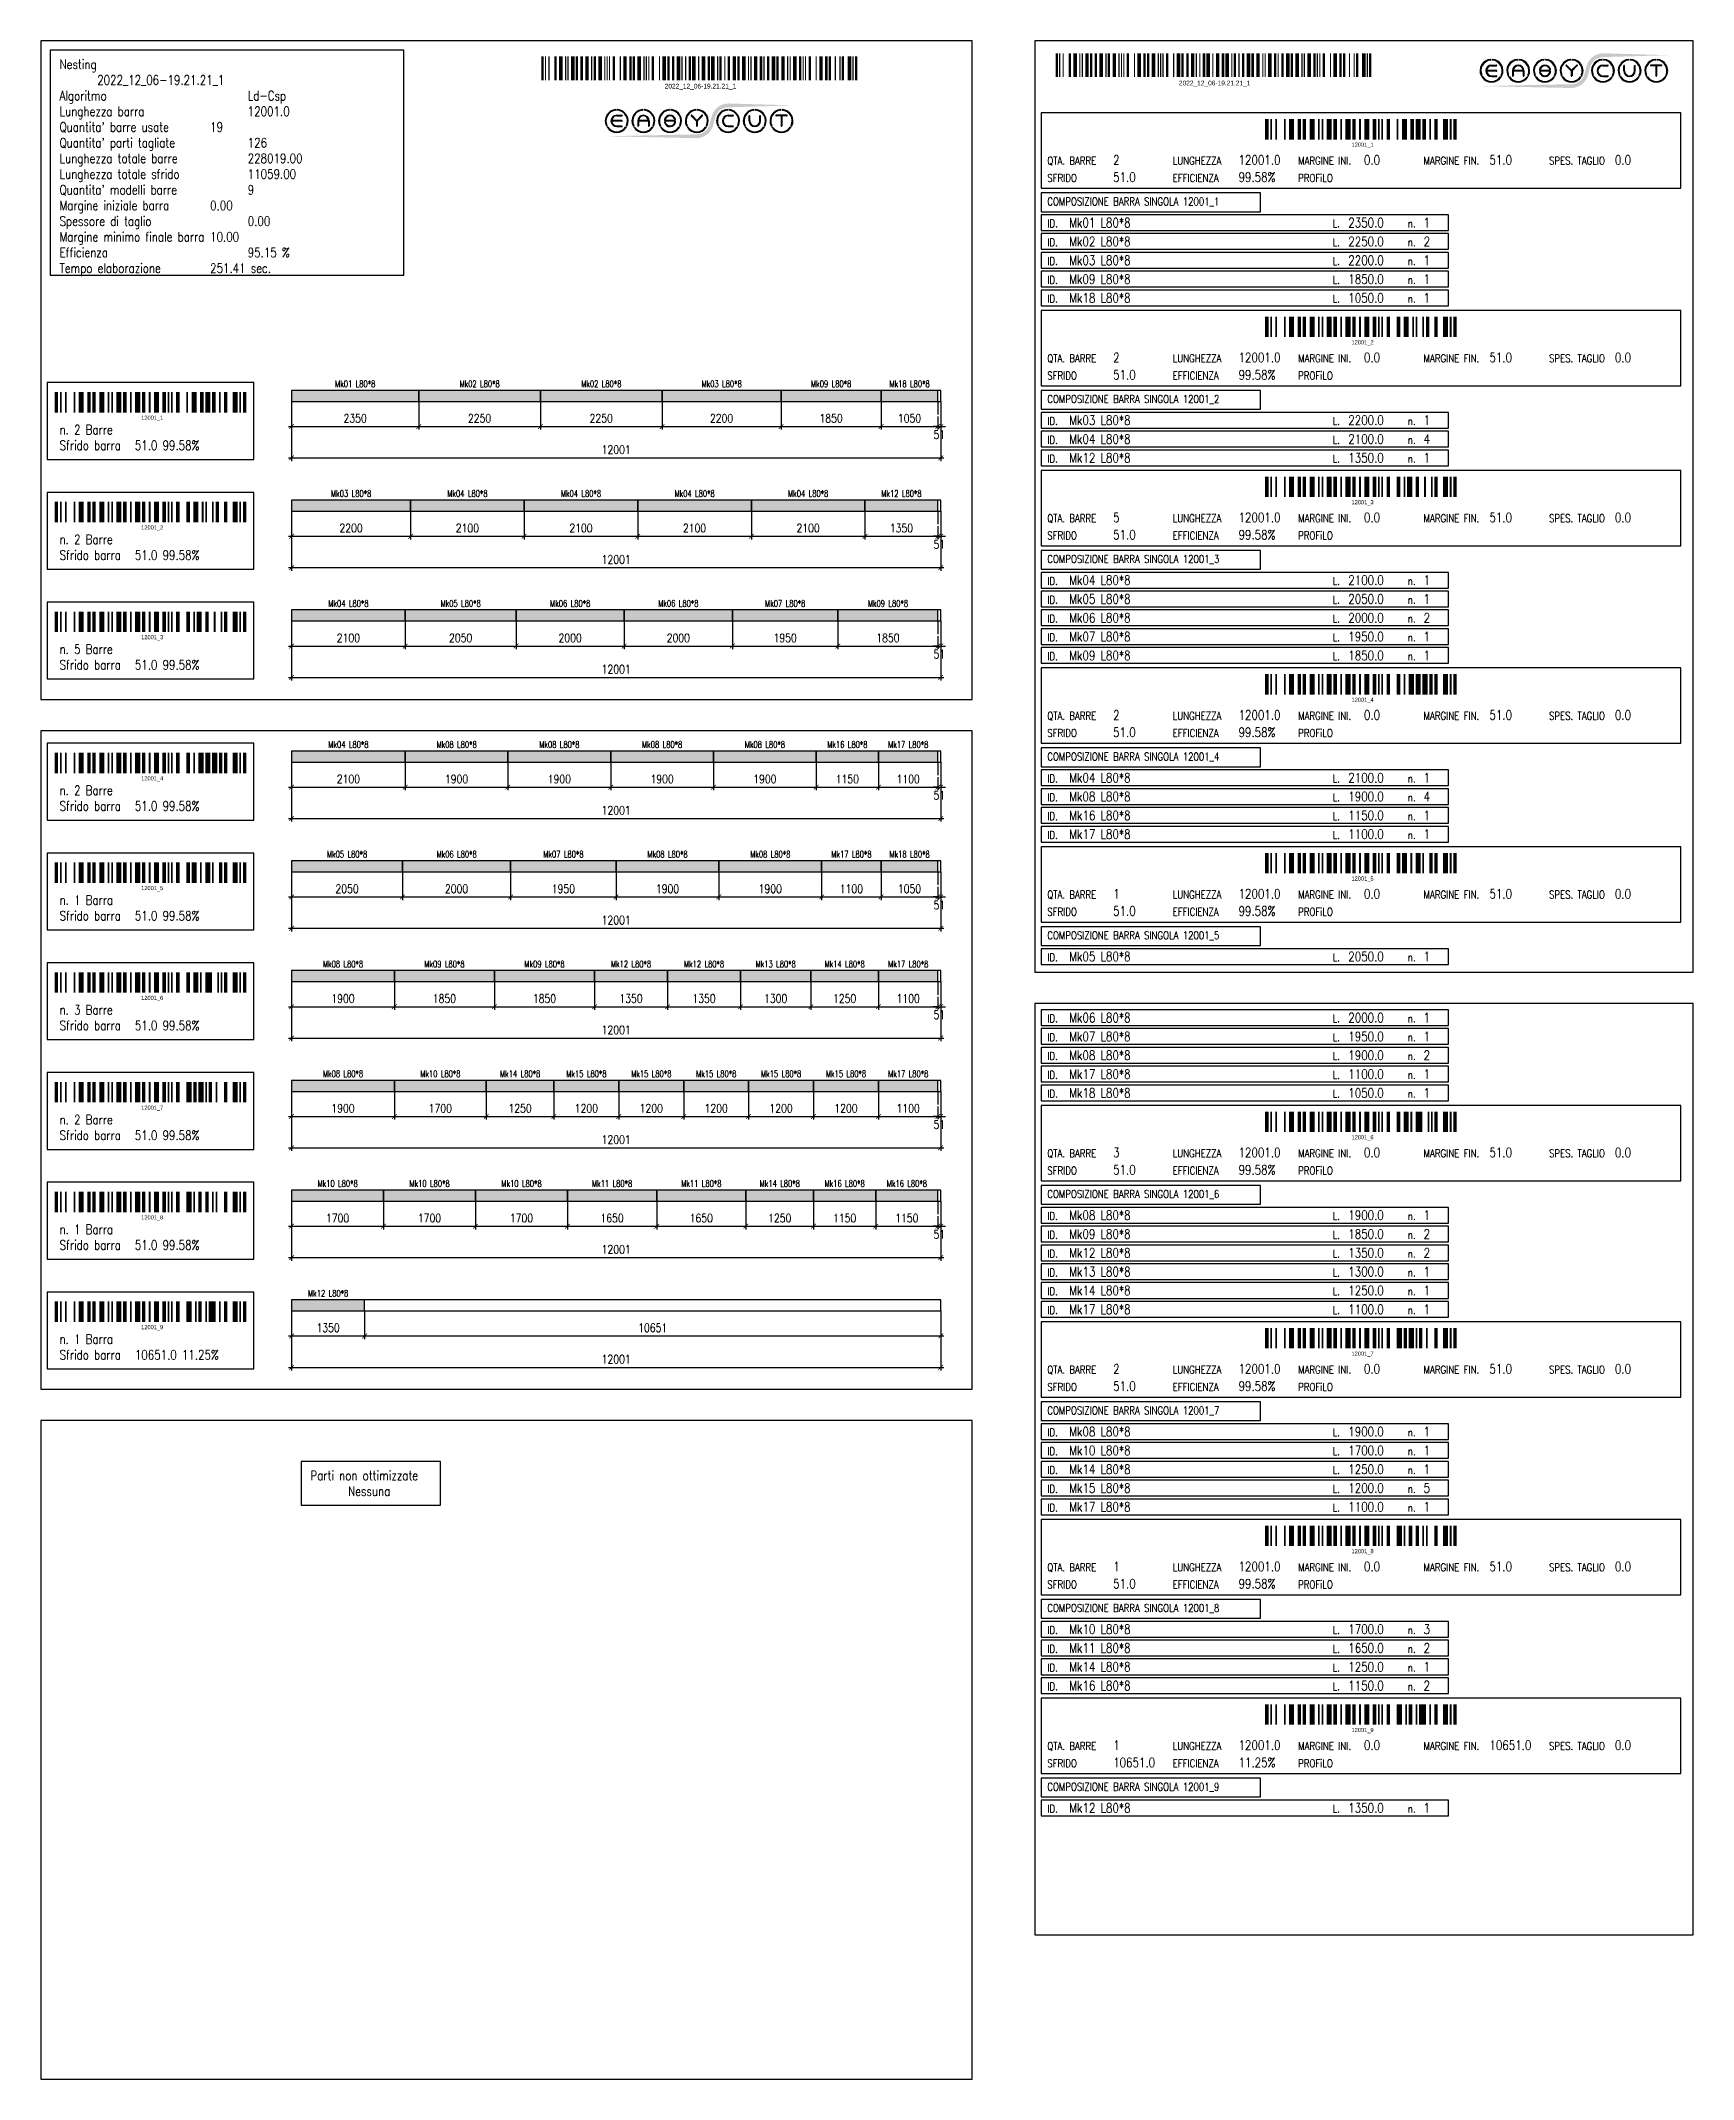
# Model space of a CAD drawing. Header units: millimetres. Extents: x -56 to 421004, y -1 to 91234.
# Drawn here: x 264477 to 295030, y 53525 to 91209 of the extents above; entities that cross this region are included whole.
import ezdxf
from ezdxf.enums import TextEntityAlignment as Align

# ---------------------------------------------------------------- set-up
doc = ezdxf.new("R2010")
doc.units = ezdxf.units.MM
doc.styles.add('EasyCutStyle', font='romans.shx', dxfattribs={"width": 0.8})
doc.styles.add('EasyCutStyleOptimezeBars', font='Romans.shx', dxfattribs={"width": 0.8})
doc.dimstyles.new('EasyCutDimOptimezeBars', dxfattribs={"dimscale": 57.971, "dimtxt": 2.7, "dimasz": 1.5, "dimexe": 1, "dimexo": 0, "dimgap": 1.25, "dimtad": 1, "dimdec": 1, "dimrnd": 0.5, "dimzin": 12, "dimdsep": 46, "dimtxsty": 'EasyCutStyleOptimezeBars', "dimblk": 'ARCHTICK', "dimblk1": 'ARCHTICK', "dimblk2": 'ARCHTICK', "dimcen": 1, "dimdle": 1, "dimclrd": 1, "dimclre": 1, "dimclrt": 3, "dimadec": 3, "dimazin": 0, "dimtfac": 1, "dimtdec": 1, "dimtix": 1, "dimtmove": 0, "dimatfit": 3, "dimfxl": 1, "dimtfill": 1, "dimtolj": 1, "dimtzin": 0, "dimarcsym": 0})

msp = doc.modelspace()

# ---------------------------------------------------------------- texts
at = {"color": 1, "style": 'EasyCutStyle', "width": 0.8}
for s, height, p in [('QTA. BARRE', 144.94, (283087.21, 88918.92)), ('LUNGHEZZA', 144.94, (285406.24, 88918.92)), ('MARGINE INI.', 144.9395, (287725.27, 88918.92)), ('MARGINE FIN.', 144.9395, (290044.31, 88918.92)), ('SPES. TAGLIO', 144.9395, (292363.34, 88918.92)), ('SFRIDO', 144.94, (283087.21, 88600.05)), ('EFFICIENZA', 144.94, (285406.24, 88600.05)), ('PROFiLO', 144.94, (287725.27, 88600.05)), ('ID.', 144.94, (283087.21, 87759.4)), ('L.', 144.94, (288363.01, 87759.4)), ('n.', 144.94, (289754.43, 87759.4)), ('ID.', 144.94, (283087.21, 87411.55)), ('L.', 144.94, (288363.01, 87411.55)), ('n.', 144.94, (289754.43, 87411.55)), ('ID.', 144.94, (283087.21, 87063.69)), ('L.', 144.94, (288363.01, 87063.69)), ('n.', 144.94, (289754.43, 87063.69)), ('ID.', 144.94, (283087.21, 86715.84)), ('L.', 144.94, (288363.01, 86715.84)), ('n.', 144.94, (289754.43, 86715.84)), ('ID.', 144.94, (283087.21, 86367.98)), ('L.', 144.94, (288363.01, 86367.98)), ('n.', 144.94, (289754.43, 86367.98)), ('QTA. BARRE', 144.94, (283087.21, 85266.44)), ('LUNGHEZZA', 144.94, (285406.24, 85266.44)), ('MARGINE INI.', 144.9395, (287725.27, 85266.44)), ('MARGINE FIN.', 144.9395, (290044.31, 85266.44)), ('SPES. TAGLIO', 144.9395, (292363.34, 85266.44)), ('SFRIDO', 144.94, (283087.21, 84947.58)), ('EFFICIENZA', 144.94, (285406.24, 84947.58)), ('PROFiLO', 144.94, (287725.27, 84947.58)), ('ID.', 144.94, (283087.21, 84106.93)), ('L.', 144.94, (288363.01, 84106.93)), ('n.', 144.94, (289754.43, 84106.93)), ('ID.', 144.94, (283087.21, 83759.07)), ('L.', 144.94, (288363.01, 83759.07)), ('n.', 144.94, (289754.43, 83759.07)), ('ID.', 144.94, (283087.21, 83411.22)), ('L.', 144.94, (288363.01, 83411.22)), ('n.', 144.94, (289754.43, 83411.22)), ('QTA. BARRE', 144.94, (283087.21, 82309.68)), ('LUNGHEZZA', 144.94, (285406.24, 82309.68)), ('MARGINE INI.', 144.9395, (287725.27, 82309.68)), ('MARGINE FIN.', 144.9395, (290044.31, 82309.68)), ('SPES. TAGLIO', 144.9395, (292363.34, 82309.68)), ('SFRIDO', 144.94, (283087.21, 81990.81)), ('EFFICIENZA', 144.94, (285406.24, 81990.81)), ('PROFiLO', 144.94, (287725.27, 81990.81)), ('ID.', 144.94, (283087.21, 81150.16)), ('L.', 144.94, (288363.01, 81150.16)), ('n.', 144.94, (289754.43, 81150.16)), ('ID.', 144.94, (283087.21, 80802.31)), ('L.', 144.94, (288363.01, 80802.31)), ('n.', 144.94, (289754.43, 80802.31)), ('ID.', 144.94, (283087.21, 80454.45)), ('L.', 144.94, (288363.01, 80454.45)), ('n.', 144.94, (289754.43, 80454.45)), ('ID.', 144.94, (283087.21, 80106.6)), ('ID.', 144.94, (283087.21, 79758.74)), ('L.', 144.94, (288363.01, 80106.6)), ('L.', 144.94, (288363.01, 79758.74)), ('n.', 144.94, (289754.43, 80106.6)), ('n.', 144.94, (289754.43, 79758.74)), ('QTA. BARRE', 144.94, (283087.21, 78657.2)), ('LUNGHEZZA', 144.94, (285406.24, 78657.2)), ('MARGINE INI.', 144.9395, (287725.27, 78657.2)), ('MARGINE FIN.', 144.9395, (290044.31, 78657.2)), ('SPES. TAGLIO', 144.9395, (292363.34, 78657.2)), ('SFRIDO', 144.94, (283087.21, 78338.34)), ('EFFICIENZA', 144.94, (285406.24, 78338.34)), ('PROFiLO', 144.94, (287725.27, 78338.34)), ('ID.', 144.94, (283087.21, 77497.69)), ('L.', 144.94, (288363.01, 77497.69)), ('ID.', 144.94, (283087.21, 77149.83)), ('L.', 144.94, (288363.01, 77149.83)), ('n.', 144.94, (289754.43, 77497.69)), ('ID.', 144.94, (283087.21, 76801.98)), ('L.', 144.94, (288363.01, 76801.98)), ('n.', 144.94, (289754.43, 77149.83)), ('n.', 144.94, (289754.43, 76801.98)), ('ID.', 144.94, (283087.21, 76454.12)), ('L.', 144.94, (288363.01, 76454.12)), ('n.', 144.94, (289754.43, 76454.12)), ('QTA. BARRE', 144.94, (283087.21, 75352.58)), ('LUNGHEZZA', 144.94, (285406.24, 75352.58)), ('MARGINE INI.', 144.9395, (287725.27, 75352.58)), ('MARGINE FIN.', 144.9395, (290044.31, 75352.58)), ('SPES. TAGLIO', 144.9395, (292363.34, 75352.58)), ('SFRIDO', 144.94, (283087.21, 75033.72)), ('EFFICIENZA', 144.94, (285406.24, 75033.72)), ('PROFiLO', 144.94, (287725.27, 75033.72)), ('ID.', 144.94, (283087.21, 74193.07)), ('L.', 144.94, (288363.01, 74193.07)), ('n.', 144.94, (289754.43, 74193.07)), ('ID.', 144.94, (283087.21, 73062.54)), ('L.', 144.94, (288363.01, 73062.54)), ('n.', 144.94, (289754.43, 73062.54)), ('ID.', 144.94, (283087.21, 72714.68)), ('L.', 144.94, (288363.01, 72714.68)), ('n.', 144.94, (289754.43, 72714.68)), ('ID.', 144.94, (283087.21, 72366.83)), ('L.', 144.94, (288363.01, 72366.83)), ('n.', 144.94, (289754.43, 72366.83)), ('ID.', 144.94, (283087.21, 72018.97)), ('L.', 144.94, (288363.01, 72018.97)), ('n.', 144.94, (289754.43, 72018.97)), ('ID.', 144.94, (283087.21, 71671.12)), ('L.', 144.94, (288363.01, 71671.12)), ('n.', 144.94, (289754.43, 71671.12)), ('QTA. BARRE', 144.94, (283087.21, 70569.58)), ('LUNGHEZZA', 144.94, (285406.24, 70569.58)), ('MARGINE INI.', 144.9395, (287725.27, 70569.58)), ('MARGINE FIN.', 144.9395, (290044.31, 70569.58)), ('SPES. TAGLIO', 144.9395, (292363.34, 70569.58)), ('SFRIDO', 144.94, (283087.21, 70250.71)), ('EFFICIENZA', 144.94, (285406.24, 70250.71)), ('PROFiLO', 144.94, (287725.27, 70250.71)), ('ID.', 144.94, (283087.21, 69410.06)), ('L.', 144.94, (288363.01, 69410.06)), ('n.', 144.94, (289754.43, 69410.06)), ('ID.', 144.94, (283087.21, 69062.21)), ('L.', 144.94, (288363.01, 69062.21)), ('n.', 144.94, (289754.43, 69062.21)), ('ID.', 144.94, (283087.21, 68714.35)), ('L.', 144.94, (288363.01, 68714.35)), ('n.', 144.94, (289754.43, 68714.35)), ('ID.', 144.94, (283087.21, 68366.5)), ('L.', 144.94, (288363.01, 68366.5)), ('n.', 144.94, (289754.43, 68366.5)), ('ID.', 144.94, (283087.21, 68018.64)), ('L.', 144.94, (288363.01, 68018.64)), ('n.', 144.94, (289754.43, 68018.64)), ('ID.', 144.94, (283087.21, 67670.79)), ('L.', 144.94, (288363.01, 67670.79)), ('n.', 144.94, (289754.43, 67670.79)), ('QTA. BARRE', 144.94, (283087.21, 66569.25)), ('LUNGHEZZA', 144.94, (285406.24, 66569.25)), ('MARGINE INI.', 144.9395, (287725.27, 66569.25)), ('MARGINE FIN.', 144.9395, (290044.31, 66569.25)), ('SPES. TAGLIO', 144.9395, (292363.34, 66569.25)), ('SFRIDO', 144.94, (283087.21, 66250.38)), ('EFFICIENZA', 144.94, (285406.24, 66250.38)), ('PROFiLO', 144.94, (287725.27, 66250.38)), ('ID.', 144.94, (283087.21, 65409.73)), ('ID.', 144.94, (283087.21, 65061.88)), ('L.', 144.94, (288363.01, 65409.73)), ('L.', 144.94, (288363.01, 65061.88)), ('n.', 144.94, (289754.43, 65409.73)), ('ID.', 144.94, (283087.21, 64714.02)), ('L.', 144.94, (288363.01, 64714.02)), ('n.', 144.94, (289754.43, 65061.88)), ('ID.', 144.94, (283087.21, 64366.17)), ('L.', 144.94, (288363.01, 64366.17)), ('n.', 144.94, (289754.43, 64714.02)), ('n.', 144.94, (289754.43, 64366.17)), ('ID.', 144.94, (283087.21, 64018.31)), ('L.', 144.94, (288363.01, 64018.31)), ('n.', 144.94, (289754.43, 64018.31)), ('QTA. BARRE', 144.94, (283087.21, 62916.77)), ('LUNGHEZZA', 144.94, (285406.24, 62916.77)), ('MARGINE INI.', 144.9395, (287725.27, 62916.77)), ('MARGINE FIN.', 144.9395, (290044.31, 62916.77)), ('SPES. TAGLIO', 144.9395, (292363.34, 62916.77)), ('SFRIDO', 144.94, (283087.21, 62597.91)), ('EFFICIENZA', 144.94, (285406.24, 62597.91)), ('PROFiLO', 144.94, (287725.27, 62597.91)), ('ID.', 144.94, (283087.21, 61757.26)), ('L.', 144.94, (288363.01, 61757.26)), ('n.', 144.94, (289754.43, 61757.26)), ('ID.', 144.94, (283087.21, 61409.4)), ('L.', 144.94, (288363.01, 61409.4)), ('n.', 144.94, (289754.43, 61409.4)), ('ID.', 144.94, (283087.21, 61061.55)), ('L.', 144.94, (288363.01, 61061.55)), ('n.', 144.94, (289754.43, 61061.55)), ('ID.', 144.94, (283087.21, 60713.69)), ('L.', 144.94, (288363.01, 60713.69)), ('n.', 144.94, (289754.43, 60713.69)), ('QTA. BARRE', 144.94, (283087.21, 59612.15)), ('LUNGHEZZA', 144.94, (285406.24, 59612.15)), ('MARGINE INI.', 144.9395, (287725.27, 59612.15)), ('MARGINE FIN.', 144.9395, (290044.31, 59612.15)), ('SPES. TAGLIO', 144.9395, (292363.34, 59612.15)), ('SFRIDO', 144.94, (283087.21, 59293.29)), ('EFFICIENZA', 144.94, (285406.24, 59293.29)), ('PROFiLO', 144.94, (287725.27, 59293.29)), ('ID.', 144.94, (283087.21, 58452.64)), ('L.', 144.94, (288363.01, 58452.64)), ('n.', 144.94, (289754.43, 58452.64))]:
    msp.add_text(s, height=height, dxfattribs=at).set_placement(p)
at = {"color": 3, "style": 'EasyCutStyle', "width": 0.8}
for s, height, p in [('2', 173.93, (284304.7, 88918.92)), ('12001.0', 173.927, (286623.73, 88918.92)), ('0.0', 173.927, (288942.77, 88918.92)), ('51.0', 173.927, (291261.8, 88918.92)), ('0.0', 173.927, (293580.83, 88918.92)), ('51.0', 173.927, (284304.7, 88600.05)), ('99.58%', 173.927, (286623.73, 88600.05)), ('Mk01 L80*8', 173.927, (283493.04, 87759.4)), ('2350.0', 173.927, (288652.89, 87759.4)), ('1', 173.93, (290044.31, 87759.4)), ('Mk02 L80*8', 173.927, (283493.04, 87411.55)), ('2250.0', 173.927, (288652.89, 87411.55)), ('2', 173.93, (290044.31, 87411.55)), ('Mk03 L80*8', 173.927, (283493.04, 87063.69)), ('2200.0', 173.927, (288652.89, 87063.69)), ('1', 173.93, (290044.31, 87063.69)), ('Mk09 L80*8', 173.927, (283493.04, 86715.84)), ('1850.0', 173.927, (288652.89, 86715.84)), ('1', 173.93, (290044.31, 86715.84)), ('Mk18 L80*8', 173.927, (283493.04, 86367.98)), ('1050.0', 173.927, (288652.89, 86367.98)), ('1', 173.93, (290044.31, 86367.98)), ('2', 173.93, (284304.7, 85266.44)), ('12001.0', 173.927, (286623.73, 85266.44)), ('0.0', 173.927, (288942.77, 85266.44)), ('51.0', 173.927, (291261.8, 85266.44)), ('0.0', 173.927, (293580.83, 85266.44)), ('51.0', 173.927, (284304.7, 84947.58)), ('99.58%', 173.927, (286623.73, 84947.58)), ('Mk03 L80*8', 173.927, (283493.04, 84106.93)), ('2200.0', 173.927, (288652.89, 84106.93)), ('1', 173.93, (290044.31, 84106.93)), ('Mk04 L80*8', 173.927, (283493.04, 83759.07)), ('2100.0', 173.927, (288652.89, 83759.07)), ('4', 173.93, (290044.31, 83759.07)), ('Mk12 L80*8', 173.927, (283493.04, 83411.22)), ('1350.0', 173.927, (288652.89, 83411.22)), ('1', 173.93, (290044.31, 83411.22)), ('5', 173.93, (284304.7, 82309.68)), ('51.0', 173.927, (284304.7, 81990.81)), ('99.58%', 173.927, (286623.73, 81990.81)), ('12001.0', 173.927, (286623.73, 82309.68)), ('0.0', 173.927, (288942.77, 82309.68)), ('51.0', 173.927, (291261.8, 82309.68)), ('0.0', 173.927, (293580.83, 82309.68)), ('Mk04 L80*8', 173.927, (283493.04, 81150.16)), ('2100.0', 173.927, (288652.89, 81150.16)), ('1', 173.93, (290044.31, 81150.16)), ('Mk05 L80*8', 173.927, (283493.04, 80802.31)), ('2050.0', 173.927, (288652.89, 80802.31)), ('1', 173.93, (290044.31, 80802.31)), ('Mk06 L80*8', 173.927, (283493.04, 80454.45)), ('Mk07 L80*8', 173.927, (283493.04, 80106.6)), ('2000.0', 173.927, (288652.89, 80454.45)), ('1950.0', 173.927, (288652.89, 80106.6)), ('2', 173.93, (290044.31, 80454.45)), ('1', 173.93, (290044.31, 80106.6)), ('Mk09 L80*8', 173.927, (283493.04, 79758.74)), ('1850.0', 173.927, (288652.89, 79758.74)), ('1', 173.93, (290044.31, 79758.74)), ('2', 173.93, (284304.7, 78657.2)), ('12001.0', 173.927, (286623.73, 78657.2)), ('0.0', 173.927, (288942.77, 78657.2)), ('51.0', 173.927, (291261.8, 78657.2)), ('0.0', 173.927, (293580.83, 78657.2)), ('51.0', 173.927, (284304.7, 78338.34)), ('99.58%', 173.927, (286623.73, 78338.34)), ('Mk04 L80*8', 173.927, (283493.04, 77497.69)), ('2100.0', 173.927, (288652.89, 77497.69)), ('1', 173.93, (290044.31, 77497.69)), ('Mk08 L80*8', 173.927, (283493.04, 77149.83)), ('1900.0', 173.927, (288652.89, 77149.83)), ('4', 173.93, (290044.31, 77149.83)), ('Mk16 L80*8', 173.927, (283493.04, 76801.98)), ('1150.0', 173.927, (288652.89, 76801.98)), ('1', 173.93, (290044.31, 76801.98)), ('Mk17 L80*8', 173.927, (283493.04, 76454.12)), ('1100.0', 173.927, (288652.89, 76454.12)), ('1', 173.93, (290044.31, 76454.12)), ('1', 173.93, (284304.7, 75352.58)), ('12001.0', 173.927, (286623.73, 75352.58)), ('0.0', 173.927, (288942.77, 75352.58)), ('51.0', 173.927, (291261.8, 75352.58)), ('0.0', 173.927, (293580.83, 75352.58)), ('51.0', 173.927, (284304.7, 75033.72)), ('99.58%', 173.927, (286623.73, 75033.72)), ('Mk05 L80*8', 173.927, (283493.04, 74193.07)), ('2050.0', 173.927, (288652.89, 74193.07)), ('1', 173.93, (290044.31, 74193.07)), ('Mk06 L80*8', 173.927, (283493.04, 73062.54)), ('2000.0', 173.927, (288652.89, 73062.54)), ('1', 173.93, (290044.31, 73062.54)), ('Mk07 L80*8', 173.927, (283493.04, 72714.68)), ('1950.0', 173.927, (288652.89, 72714.68)), ('1', 173.93, (290044.31, 72714.68)), ('Mk08 L80*8', 173.927, (283493.04, 72366.83)), ('1900.0', 173.927, (288652.89, 72366.83)), ('2', 173.93, (290044.31, 72366.83)), ('Mk17 L80*8', 173.927, (283493.04, 72018.97)), ('1100.0', 173.927, (288652.89, 72018.97)), ('1', 173.93, (290044.31, 72018.97)), ('Mk18 L80*8', 173.927, (283493.04, 71671.12)), ('1050.0', 173.927, (288652.89, 71671.12)), ('1', 173.93, (290044.31, 71671.12)), ('3', 173.93, (284304.7, 70569.58)), ('12001.0', 173.927, (286623.73, 70569.58)), ('0.0', 173.927, (288942.77, 70569.58)), ('51.0', 173.927, (291261.8, 70569.58)), ('0.0', 173.927, (293580.83, 70569.58)), ('51.0', 173.927, (284304.7, 70250.71)), ('99.58%', 173.927, (286623.73, 70250.71)), ('Mk08 L80*8', 173.927, (283493.04, 69410.06)), ('1900.0', 173.927, (288652.89, 69410.06)), ('1', 173.93, (290044.31, 69410.06)), ('Mk09 L80*8', 173.927, (283493.04, 69062.21)), ('1850.0', 173.927, (288652.89, 69062.21)), ('2', 173.93, (290044.31, 69062.21)), ('Mk12 L80*8', 173.927, (283493.04, 68714.35)), ('1350.0', 173.927, (288652.89, 68714.35)), ('2', 173.93, (290044.31, 68714.35)), ('Mk13 L80*8', 173.927, (283493.04, 68366.5)), ('1300.0', 173.927, (288652.89, 68366.5)), ('1', 173.93, (290044.31, 68366.5)), ('Mk14 L80*8', 173.927, (283493.04, 68018.64)), ('Mk17 L80*8', 173.927, (283493.04, 67670.79)), ('1250.0', 173.927, (288652.89, 68018.64)), ('1100.0', 173.927, (288652.89, 67670.79)), ('1', 173.93, (290044.31, 68018.64)), ('1', 173.93, (290044.31, 67670.79)), ('2', 173.93, (284304.7, 66569.25)), ('12001.0', 173.927, (286623.73, 66569.25)), ('0.0', 173.927, (288942.77, 66569.25)), ('51.0', 173.927, (291261.8, 66569.25)), ('0.0', 173.927, (293580.83, 66569.25)), ('51.0', 173.927, (284304.7, 66250.38)), ('99.58%', 173.927, (286623.73, 66250.38)), ('Mk08 L80*8', 173.927, (283493.04, 65409.73)), ('1900.0', 173.927, (288652.89, 65409.73)), ('1', 173.93, (290044.31, 65409.73)), ('Mk10 L80*8', 173.927, (283493.04, 65061.88)), ('1700.0', 173.927, (288652.89, 65061.88)), ('1', 173.93, (290044.31, 65061.88)), ('Mk14 L80*8', 173.927, (283493.04, 64714.02)), ('1250.0', 173.927, (288652.89, 64714.02)), ('1', 173.93, (290044.31, 64714.02)), ('Mk15 L80*8', 173.927, (283493.04, 64366.17)), ('1200.0', 173.927, (288652.89, 64366.17)), ('5', 173.93, (290044.31, 64366.17)), ('Mk17 L80*8', 173.927, (283493.04, 64018.31)), ('1100.0', 173.927, (288652.89, 64018.31)), ('1', 173.93, (290044.31, 64018.31)), ('1', 173.93, (284304.7, 62916.77)), ('12001.0', 173.927, (286623.73, 62916.77)), ('0.0', 173.927, (288942.77, 62916.77)), ('51.0', 173.927, (291261.8, 62916.77)), ('0.0', 173.927, (293580.83, 62916.77)), ('51.0', 173.927, (284304.7, 62597.91)), ('99.58%', 173.927, (286623.73, 62597.91)), ('Mk10 L80*8', 173.927, (283493.04, 61757.26)), ('1700.0', 173.927, (288652.89, 61757.26)), ('3', 173.93, (290044.31, 61757.26)), ('Mk11 L80*8', 173.927, (283493.04, 61409.4)), ('1650.0', 173.927, (288652.89, 61409.4)), ('2', 173.93, (290044.31, 61409.4)), ('Mk14 L80*8', 173.927, (283493.04, 61061.55)), ('1250.0', 173.927, (288652.89, 61061.55)), ('1', 173.93, (290044.31, 61061.55)), ('Mk16 L80*8', 173.927, (283493.04, 60713.69)), ('1150.0', 173.927, (288652.89, 60713.69)), ('2', 173.93, (290044.31, 60713.69)), ('1', 173.93, (284304.7, 59612.15)), ('12001.0', 173.927, (286623.73, 59612.15)), ('0.0', 173.927, (288942.77, 59612.15)), ('10651.0', 173.927, (291261.8, 59612.15)), ('0.0', 173.927, (293580.83, 59612.15)), ('10651.0', 173.927, (284304.7, 59293.29)), ('11.25%', 173.927, (286623.73, 59293.29)), ('Mk12 L80*8', 173.927, (283493.04, 58452.64)), ('1350.0', 173.927, (288652.89, 58452.64)), ('1', 173.93, (290044.31, 58452.64))]:
    msp.add_text(s, height=height, dxfattribs=at).set_placement(p)
at = {"color": 2, "style": 'EasyCutStyle', "width": 0.8}
for s, p in [('COMPOSIZIONE BARRA SINGOLA 12001_1', (283087.21, 88165.23)), ('COMPOSIZIONE BARRA SINGOLA 12001_2', (283087.21, 84512.76)), ('COMPOSIZIONE BARRA SINGOLA 12001_3', (283087.21, 81555.99)), ('COMPOSIZIONE BARRA SINGOLA 12001_4', (283087.21, 77903.52)), ('COMPOSIZIONE BARRA SINGOLA 12001_5', (283087.21, 74598.9)), ('COMPOSIZIONE BARRA SINGOLA 12001_6', (283087.21, 69815.89)), ('COMPOSIZIONE BARRA SINGOLA 12001_7', (283087.21, 65815.56)), ('COMPOSIZIONE BARRA SINGOLA 12001_8', (283087.21, 62163.09)), ('COMPOSIZIONE BARRA SINGOLA 12001_9', (283087.21, 58858.47))]:
    msp.add_text(s, height=144.9395, dxfattribs=at).set_placement(p)
at = {"style": 'EasyCutStyle', "width": 0.75}
for s, p in [('Mk01 L80*8', (270291.04, 84805.54)), ('Mk02 L80*8', (272591.04, 84805.54)), ('Mk02 L80*8', (274841.04, 84805.54)), ('Mk03 L80*8', (277066.04, 84805.54)), ('Mk09 L80*8', (279091.04, 84805.54)), ('Mk18 L80*8', (280541.04, 84805.54)), ('Mk03 L80*8', (270216.04, 82776.38)), ('Mk04 L80*8', (272366.04, 82776.38)), ('Mk04 L80*8', (274466.04, 82776.38)), ('Mk04 L80*8', (276566.04, 82776.38)), ('Mk04 L80*8', (278666.04, 82776.38)), ('Mk12 L80*8', (280391.04, 82776.38)), ('Mk04 L80*8', (270166.04, 80747.23)), ('Mk05 L80*8', (272241.04, 80747.23)), ('Mk06 L80*8', (274266.04, 80747.23)), ('Mk06 L80*8', (276266.04, 80747.23)), ('Mk07 L80*8', (278241.04, 80747.23)), ('Mk09 L80*8', (280141.04, 80747.23)), ('Mk04 L80*8', (270166.04, 78138.32)), ('Mk08 L80*8', (272166.04, 78138.32)), ('Mk08 L80*8', (274066.04, 78138.32)), ('Mk08 L80*8', (275966.04, 78138.32)), ('Mk08 L80*8', (277866.04, 78138.32)), ('Mk16 L80*8', (279391.04, 78138.32)), ('Mk17 L80*8', (280516.04, 78138.32)), ('Mk05 L80*8', (270141.04, 76109.17)), ('Mk06 L80*8', (272166.04, 76109.17)), ('Mk07 L80*8', (274141.04, 76109.17)), ('Mk08 L80*8', (276066.04, 76109.17)), ('Mk08 L80*8', (277966.04, 76109.17)), ('Mk17 L80*8', (279466.04, 76109.17)), ('Mk18 L80*8', (280541.04, 76109.17)), ('Mk08 L80*8', (270066.04, 74080.01)), ('Mk09 L80*8', (271941.04, 74080.01)), ('Mk09 L80*8', (273791.04, 74080.01)), ('Mk12 L80*8', (275391.04, 74080.01)), ('Mk12 L80*8', (276741.04, 74080.01)), ('Mk13 L80*8', (278066.04, 74080.01)), ('Mk14 L80*8', (279341.04, 74080.01)), ('Mk17 L80*8', (280516.04, 74080.01)), ('Mk08 L80*8', (270066.04, 72050.86)), ('Mk10 L80*8', (271866.04, 72050.86)), ('Mk14 L80*8', (273341.04, 72050.86)), ('Mk15 L80*8', (274566.04, 72050.86)), ('Mk15 L80*8', (275766.04, 72050.86)), ('Mk15 L80*8', (276966.04, 72050.86)), ('Mk15 L80*8', (278166.04, 72050.86)), ('Mk15 L80*8', (279366.04, 72050.86)), ('Mk17 L80*8', (280516.04, 72050.86)), ('Mk10 L80*8', (269966.04, 70021.71)), ('Mk10 L80*8', (271666.04, 70021.71)), ('Mk10 L80*8', (273366.04, 70021.71)), ('Mk11 L80*8', (275041.04, 70021.71)), ('Mk11 L80*8', (276691.04, 70021.71)), ('Mk14 L80*8', (278141.04, 70021.71)), ('Mk16 L80*8', (279341.04, 70021.71)), ('Mk16 L80*8', (280491.04, 70021.71)), ('Mk12 L80*8', (269791.04, 67992.56))]:
    msp.add_text(s, height=121.749, dxfattribs=at).set_placement(p, align=Align.CENTER)
at = {"color": 71, "insert": (264824.83, 90861.11), "char_height": 173.9274, "attachment_point": 1, "bg_fill": 3, "box_fill_scale": 1.5, "bg_fill_color": 9, "bg_fill_transparency": 2097253}
msp.add_mtext("{\\Fromans|c0;\\W0.8;\\C2;Nesting^I^I^I^I\\C7;2022_12_06-19.21.21_1^J\\C3;Algoritmo^I^I^I^I\\C7;Ld-Csp^J\\C1;Lunghezza barra^I^I^I\\C7;12001.0^J\\C1;Quantita' barre usate^I^I\\C7;19^J\\C1;Quantita' parti tagliate^I^I\\C7;126^J\\C1;Lunghezza totale barre^I^I\\C7;228019.00^J\\C1;Lunghezza totale sfrido^I^I\\C7;11059.00^J\\C1;Quantita' modelli barre^I^I\\C7;9^J\\C1;Margine iniziale barra^I^I\\C7;0.00^J\\C1;Spessore di taglio^I^I^I\\C7;0.00^J\\C1;Margine minimo finale barra^I\\C7;10.00^J\\C1;Efficienza^I^I^I^I\\C7;95.15 %^J\\C1;Tempo elaborazione^I^I\\C7;251.41 sec.", dxfattribs=at)

# ---------------------------------------------------------------- blocks, each defined once
blk = doc.blocks.new('Logo')
h = blk.add_hatch(color=256)
h.set_gradient(color1=(255, 0, 0), color2=(255, 255, 0), tint=1)
h.paths.add_polyline_path([(20.5, 4.4, -0.339454), (37.1, 17.2), (118.6, 19.6), (37.1, 22, 0.339454), (15.8, 5.7), (13.2, -4.2, -0.339454), (-3.4, -16.9), (-118.2, -19.3), (-3.4, -21.7, 0.339454), (17.8, -5.4)])
for color, points in [(140, [(-115.9, -5.7, -1), (-116.7, -6.1, -0.520567), (-104.9, 14.3, -1), (-104.9, 13.5, 0.520567)]), (256, [(-97.3, 0.4), (-110, 0.4, -0.394366), (-103.7, 6.3), (-97.3, 6.3, 1), (-97.3, 7.2), (-103.7, 7.2, 1), (-103.7, -7.2), (-97.3, -7.2, 1), (-97.3, -6.3), (-103.7, -6.3, -0.394366), (-110, -0.4), (-97.3, -0.4, 1)]), (140, [(-91.4, -5.7, 1), (-90.6, -6.1, 0.520567), (-102.4, 14.3, 0.916853), (-102.6, 13.5, 0.043377), (-102.5, 13.5, -0.520567)]), (140, [(-82.3, -5.7, -1), (-83.1, -6.1, -0.520567), (-71.3, 14.3, -1), (-71.3, 13.5, 0.520567)]), (140, [(-57.8, -5.7, 1), (-57, -6.1, 0.520567), (-68.8, 14.3, 1), (-68.9, 13.5, -0.520567)]), (140, [(-48.7, -5.7, -1), (-49.5, -6.1, -0.520567), (-37.7, 14.3, -1), (-37.7, 13.5, 0.520567)]), (256, [(-31.2, -0.4, -0.486114), (-30.3, -1.5, -0.776377), (-42.6, -1.6, 1), (-43.4, -1.9, 0.776377), (-29.5, -1.7, 0.486114), (-31.2, 0.4), (-41.8, 0.4, -0.486114), (-42.6, 1.5, -0.776377), (-30.4, 1.6, 1), (-29.5, 1.9, 0.776377), (-43.5, 1.7, 0.486114), (-41.8, -0.4)]), (140, [(-24.2, -5.7, 1), (-23.4, -6.1, 0.520567), (-35.2, 14.3, 1), (-35.3, 13.5, -0.520567)]), (140, [(-15.1, -5.7, -1), (-15.9, -6.1, -0.520567), (-4.1, 14.3, -1), (-4.1, 13.5, 0.520567)]), (256, [(-9.3, 7.1, 1), (-10, 6.5), (-3.3, -0.2), (-3.3, -6.3, 1), (-2.4, -6.3), (-2.4, -0.2), (4.2, 6.5, 1), (3.6, 7.1), (-2.9, 0.6)]), (140, [(9.4, -5.7, 1), (10.2, -6.1, 0.520567), (-1.6, 14.3, 1), (-1.7, 13.5, -0.520567)]), (140, [(24.2, -5.7, -1), (23.4, -6.1, -0.520567), (35.2, 14.3, -1), (35.3, 13.5, 0.520567)]), (256, [(36.5, -7.2), (42.8, -7.2, 1), (42.8, -6.3), (36.5, -6.3, -1), (36.5, 6.3), (42.8, 6.3, 1), (42.8, 7.2), (36.5, 7.2, 1)]), (140, [(48.7, -5.7, 1), (49.5, -6.1, 0.520567), (37.7, 14.3, 1), (37.7, 13.5, -0.520567)]), (140, [(57.8, -5.7, -1), (57, -6.1, -0.520567), (68.8, 14.3, -1), (68.9, 13.5, 0.520567)]), (256, [(63.7, 0), (63.7, 6.3, 1), (62.9, 6.3), (62.9, 0, 1), (77.3, 0), (77.3, 6.3, 1), (76.4, 6.3), (76.4, 0, -1)]), (140, [(82.3, -5.7, 1), (83.1, -6.1, 0.520567), (71.3, 14.3, 1), (71.3, 13.5, -0.520567)]), (140, [(91.4, -5.7, -1), (90.6, -6.1, -0.520567), (102.4, 14.3, -1), (102.5, 13.5, 0.520567)]), (256, [(96.9, 7.2, 1), (96.9, 6.3), (103.2, 6.3), (103.2, -6.3, 1), (104.1, -6.3), (104.1, 6.3), (110.4, 6.3, 1), (110.4, 7.2)]), (140, [(115.9, -5.7, 1), (116.7, -6.1, 0.520567), (104.9, 14.3, 1), (104.9, 13.5, -0.520567)]), (140, [(-91.9, -8.3, 1), (-92.6, -7.8, -0.520567), (-114.8, -7.8, 1), (-115.5, -8.3, 0.520567)]), (140, [(-58.3, -8.3, 1), (-59, -7.8, -0.520567), (-81.2, -7.8, 1), (-81.9, -8.3, 0.520567)]), (140, [(-24.7, -8.3, 1), (-25.4, -7.8, -0.520567), (-47.6, -7.8, 1), (-48.3, -8.3, 0.520567)]), (140, [(8.9, -8.3, 1), (8.2, -7.8, -0.520567), (-14, -7.8, 1), (-14.7, -8.3, 0.520567)]), (140, [(48.3, -8.3, 1), (47.6, -7.8, -0.520567), (25.4, -7.8, 1), (24.7, -8.3, 0.520567)]), (140, [(81.9, -8.3, 1), (81.2, -7.8, -0.520567), (59, -7.8, 1), (58.3, -8.3, 0.520567)]), (140, [(115.5, -8.3, 1), (114.8, -7.8, -0.520567), (92.6, -7.8, 1), (91.9, -8.3, 0.520567)])]:
    blk.add_hatch(color=color).paths.add_polyline_path(points)
h = blk.add_hatch(color=256)
h.paths.add_polyline_path([(-63.7, -0.4), (-63.7, -6.3, 1), (-62.9, -6.3), (-62.9, 0, 1), (-77.3, 0), (-77.3, -6.3, 1), (-76.4, -6.3), (-76.4, -0.4)])
h.paths.add_polyline_path([(-76.4, 0.4, -0.933992), (-63.8, 0.4)], flags=16)
for p, q in [((-97.3, 0.4), (-110, 0.4)), ((-103.7, 7.2), (-97.3, 7.2)), ((-103.7, 6.3), (-97.3, 6.3)), ((-77.3, 0), (-77.3, -6.3)), ((-63.8, 0.4), (-76.4, 0.4)), ((-62.9, 0), (-62.9, -6.3)), ((-31.2, 0.4), (-41.8, 0.4)), ((-3.3, -0.2), (-10, 6.5)), ((-2.9, 0.6), (-9.3, 7.1)), ((-2.9, 0.6), (3.6, 7.1)), ((-2.4, -0.2), (4.2, 6.5)), ((36.5, 7.2), (42.8, 7.2)), ((36.5, 6.3), (42.8, 6.3)), ((62.9, 0), (62.9, 6.3)), ((63.7, 0), (63.7, 6.3)), ((76.4, 0), (76.4, 6.3)), ((77.3, 0), (77.3, 6.3)), ((110.4, 7.2), (96.9, 7.2)), ((103.2, 6.3), (96.9, 6.3)), ((103.2, 6.3), (103.2, -6.3)), ((104.1, 6.3), (104.1, -6.3)), ((110.4, 6.3), (104.1, 6.3)), ((-97.3, -0.4), (-110, -0.4)), ((-103.7, -6.3), (-97.3, -6.3)), ((-103.7, -7.2), (-97.3, -7.2)), ((-76.4, -0.4), (-76.4, -6.3)), ((-63.7, -0.4), (-76.4, -0.4)), ((-63.7, -0.4), (-63.7, -6.3)), ((-31.2, -0.4), (-41.8, -0.4)), ((-3.3, -0.2), (-3.3, -6.3)), ((-2.4, -0.2), (-2.4, -6.3)), ((36.5, -6.3), (42.8, -6.3)), ((36.5, -7.2), (42.8, -7.2))]:
    blk.add_line(p, q)
at = {"color": 140}
for centre, radius, start, end in [((-103.7, 0), 14.4, 95, 205), ((-103.7, 0), 13.5, 95, 205), ((-104.9, 13.9), 0.432, 275, 95), ((-102.5, 13.9), 0.432, 85, 265), ((-103.7, 0), 13.5, 335, 85), ((-103.7, 0), 14.4, 335, 85), ((-70.1, 0), 14.4, 95, 205), ((-70.1, 0), 13.5, 95, 205), ((-71.3, 13.9), 0.432, 275, 95), ((-68.9, 13.9), 0.432, 85, 265), ((-70.1, 0), 13.5, 335, 85), ((-70.1, 0), 14.4, 335, 85), ((-36.5, 0), 14.4, 95, 205), ((-36.5, 0), 13.5, 95, 205), ((-37.7, 13.9), 0.432, 275, 95), ((-35.3, 13.9), 0.432, 85, 265), ((-36.5, 0), 13.5, 335, 85), ((-36.5, 0), 14.4, 335, 85), ((-2.9, 0), 14.4, 95, 205), ((-2.9, 0), 13.5, 95, 205), ((-4.1, 13.9), 0.432, 275, 95), ((-1.7, 13.9), 0.432, 85, 265), ((-2.9, 0), 13.5, 335, 85), ((-2.9, 0), 14.4, 335, 85), ((36.5, 0), 14.4, 95, 205), ((36.5, 0), 13.5, 95, 205), ((35.3, 13.9), 0.432, 275, 95), ((37.7, 13.9), 0.432, 85, 265), ((36.5, 0), 14.4, 335, 85), ((36.5, 0), 13.5, 335, 85), ((70.1, 0), 14.4, 95, 205), ((70.1, 0), 13.5, 95, 205), ((68.9, 13.9), 0.432, 275, 95), ((71.3, 13.9), 0.432, 85, 265), ((70.1, 0), 14.4, 335, 85), ((70.1, 0), 13.5, 335, 85), ((103.7, 0), 14.4, 95, 205), ((103.7, 0), 13.5, 95, 205), ((102.5, 13.9), 0.432, 275, 95), ((104.9, 13.9), 0.432, 85, 265), ((103.7, 0), 14.4, 335, 85), ((103.7, 0), 13.5, 335, 85), ((-116.3, -5.9), 0.432, 205, 25), ((-115.1, -8), 0.432, 35, 215), ((-103.7, 0), 14.4, 215, 325), ((-103.7, 0), 13.5, 215, 325), ((-92.2, -8), 0.432, 325, 145), ((-91, -5.9), 0.432, 155, 335), ((-82.7, -5.9), 0.432, 205, 25), ((-81.5, -8), 0.432, 35, 215), ((-70.1, 0), 14.4, 215, 325), ((-70.1, 0), 13.5, 215, 325), ((-58.6, -8), 0.432, 325, 145), ((-57.4, -5.9), 0.432, 155, 335), ((-49.1, -5.9), 0.432, 205, 25), ((-47.9, -8), 0.432, 35, 215), ((-36.5, 0), 14.4, 215, 325), ((-36.5, 0), 13.5, 215, 325), ((-25, -8), 0.432, 325, 145), ((-23.8, -5.9), 0.432, 155, 335), ((-15.5, -5.9), 0.432, 205, 25), ((-14.3, -8), 0.432, 35, 215), ((-2.9, 0), 14.4, 215, 325), ((-2.9, 0), 13.5, 215, 325), ((8.6, -8), 0.432, 325, 145), ((9.8, -5.9), 0.432, 155, 335), ((23.8, -5.9), 0.432, 205, 25), ((25, -8), 0.432, 35, 215), ((36.5, 0), 14.4, 215, 325), ((36.5, 0), 13.5, 215, 325), ((47.9, -8), 0.432, 325, 145), ((49.1, -5.9), 0.432, 155, 335), ((57.4, -5.9), 0.432, 205, 25), ((58.6, -8), 0.432, 35, 215), ((70.1, 0), 14.4, 215, 325), ((70.1, 0), 13.5, 215, 325), ((81.5, -8), 0.432, 325, 145), ((82.7, -5.9), 0.432, 155, 335), ((91, -5.9), 0.432, 205, 25), ((92.2, -8), 0.432, 35, 215), ((103.7, 0), 14.4, 215, 325), ((103.7, 0), 13.5, 215, 325), ((115.1, -8), 0.432, 325, 145), ((116.3, -5.9), 0.432, 155, 335)]:
    blk.add_arc(centre, radius, start, end, dxfattribs=at)
for centre, radius, start, end in [((-103.7, 0), 7.2, 90, 270), ((-103.7, 0), 6.34, 90, 176.0904), ((-97.3, 6.8), 0.432, 270, 90), ((-97.3, 0), 0.432, 270, 90), ((-70.1, 0), 7.2, 0, 180), ((-70.1, 0), 6.34, 3.9096, 176.0904), ((-36.5, 0), 7.2, 15, 166.2998), ((-41.8, 1.3), 1.73, 166.2998, 270), ((-41.8, 1.3), 0.864, 166.2998, 270), ((-36.5, 0), 6.34, 15, 166.2998), ((-31.2, -1.3), 1.73, 346.2998, 90), ((-29.9, 1.8), 0.432, 195, 15), ((-9.6, 6.8), 0.432, 45, 225), ((3.9, 6.8), 0.432, 315, 135), ((36.5, 0), 7.2, 90, 270), ((36.5, 0), 6.34, 90, 270), ((42.8, 6.8), 0.432, 270, 90), ((63.3, 6.3), 0.432, 0, 180), ((70.1, 0), 7.2, 180, 0), ((70.1, 0), 6.34, 180, 0), ((76.8, 6.3), 0.432, 0, 180), ((96.9, 6.8), 0.432, 90, 270), ((110.4, 6.8), 0.432, 270, 90), ((-103.7, 0), 6.34, 183.9096, 270), ((-97.3, -6.8), 0.432, 270, 90), ((-76.8, -6.3), 0.432, 180, 0), ((-63.3, -6.3), 0.432, 180, 0), ((-43, -1.8), 0.432, 15, 195), ((-36.5, 0), 7.2, 195, 346.2998), ((-36.5, 0), 6.34, 195, 346.2998), ((-31.2, -1.3), 0.864, 346.2998, 90), ((-2.9, -6.3), 0.432, 180, 0), ((42.8, -6.8), 0.432, 270, 90), ((103.7, -6.3), 0.432, 180, 0)]:
    blk.add_arc(centre, radius, start, end)
blk = doc.blocks.new('BARCODE128_2022_12_06-19.21.21_1')
at = {"linetype": 'Continuous'}
for points, const_width in [([(1, 0), (1, 20)], 2), ([(3.5, 0), (3.5, 20)], 1), ([(6.5, 0), (6.5, 20)], 1), ([(12, 0), (12, 20)], 2), ([(16.5, 0), (16.5, 20)], 3), ([(20.5, 0), (20.5, 20)], 1), ([(22.5, 0), (22.5, 20)], 1), ([(26.5, 0), (26.5, 20)], 3), ([(30, 0), (30, 20)], 2), ([(34, 0), (34, 20)], 2), ([(38.5, 0), (38.5, 20)], 3), ([(42.5, 0), (42.5, 20)], 1), ([(45, 0), (45, 20)], 2), ([(49.5, 0), (49.5, 20)], 3), ([(53.5, 0), (53.5, 20)], 1), ([(55.5, 0), (55.5, 20)], 1), ([(57.5, 0), (57.5, 20)], 1), ([(61, 0), (61, 20)], 2), ([(66.5, 0), (66.5, 20)], 1), ([(70.5, 0), (70.5, 20)], 3), ([(75, 0), (75, 20)], 2), ([(78, 0), (78, 20)], 2), ([(82.5, 0), (82.5, 20)], 3), ([(86.5, 0), (86.5, 20)], 1), ([(88.5, 0), (88.5, 20)], 1), ([(90.5, 0), (90.5, 20)], 1), ([(94, 0), (94, 20)], 2), ([(99.5, 0), (99.5, 20)], 1), ([(103.5, 0), (103.5, 20)], 3), ([(107, 0), (107, 20)], 2), ([(111, 0), (111, 20)], 2), ([(115.5, 0), (115.5, 20)], 3), ([(118.5, 0), (118.5, 20)], 1), ([(121.5, 0), (121.5, 20)], 1), ([(125, 0), (125, 20)], 2), ([(128.5, 0), (128.5, 20)], 3), ([(132.5, 0), (132.5, 20)], 1), ([(136.5, 0), (136.5, 20)], 3), ([(141, 0), (141, 20)], 2), ([(144.5, 0), (144.5, 20)], 3), ([(148.5, 0), (148.5, 20)], 1), ([(151, 0), (151, 20)], 2), ([(154.5, 0), (154.5, 20)], 1), ([(158, 0), (158, 20)], 2), ([(162.5, 0), (162.5, 20)], 3), ([(166, 0), (166, 20)], 2), ([(170.5, 0), (170.5, 20)], 3), ([(174.5, 0), (174.5, 20)], 1), ([(176.5, 0), (176.5, 20)], 1), ([(180.5, 0), (180.5, 20)], 3), ([(185, 0), (185, 20)], 2), ([(187.5, 0), (187.5, 20)], 1), ([(191, 0), (191, 20)], 2), ([(195.5, 0), (195.5, 20)], 3), ([(199, 0), (199, 20)], 2), ([(203.5, 0), (203.5, 20)], 3), ([(207.5, 0), (207.5, 20)], 1), ([(209.5, 0), (209.5, 20)], 1), ([(213.5, 0), (213.5, 20)], 3), ([(218, 0), (218, 20)], 2), ([(220.5, 0), (220.5, 20)], 1), ([(222.5, 0), (222.5, 20)], 1), ([(226, 0), (226, 20)], 2), ([(231.5, 0), (231.5, 20)], 1), ([(235.5, 0), (235.5, 20)], 3), ([(240, 0), (240, 20)], 2), ([(243, 0), (243, 20)], 2), ([(247.5, 0), (247.5, 20)], 1), ([(251.5, 0), (251.5, 20)], 1), ([(254, 0), (254, 20)], 2), ([(259.5, 0), (259.5, 20)], 3), ([(262.5, 0), (262.5, 20)], 1), ([(265, 0), (265, 20)], 2)]:
    blk.add_lwpolyline(points, dxfattribs=dict(at, const_width=const_width))
blk.add_text('2022_12_06-19.21.21_1', height=4).set_placement((134, -7), align=Align.CENTER)
blk = doc.blocks.new('BARCODE128_12001_1')
at = {"linetype": 'Continuous'}
for points, const_width in [([(1, 0), (1, 12)], 2), ([(3.5, 0), (3.5, 12)], 1), ([(6.5, 0), (6.5, 12)], 1), ([(11.5, 0), (11.5, 12)], 1), ([(15.5, 0), (15.5, 12)], 3), ([(20, 0), (20, 12)], 2), ([(23, 0), (23, 12)], 2), ([(27.5, 0), (27.5, 12)], 3), ([(31.5, 0), (31.5, 12)], 1), ([(33.5, 0), (33.5, 12)], 1), ([(37.5, 0), (37.5, 12)], 3), ([(41, 0), (41, 12)], 2), ([(44.5, 0), (44.5, 12)], 1), ([(48.5, 0), (48.5, 12)], 3), ([(52, 0), (52, 12)], 2), ([(55.5, 0), (55.5, 12)], 1), ([(59.5, 0), (59.5, 12)], 3), ([(64, 0), (64, 12)], 2), ([(66.5, 0), (66.5, 12)], 1), ([(68.5, 0), (68.5, 12)], 1), ([(72, 0), (72, 12)], 2), ([(77.5, 0), (77.5, 12)], 1), ([(81.5, 0), (81.5, 12)], 3), ([(86, 0), (86, 12)], 2), ([(89.5, 0), (89.5, 12)], 3), ([(93, 0), (93, 12)], 2), ([(96.5, 0), (96.5, 12)], 1), ([(100, 0), (100, 12)], 2), ([(105.5, 0), (105.5, 12)], 3), ([(108.5, 0), (108.5, 12)], 1), ([(111, 0), (111, 12)], 2)]:
    blk.add_lwpolyline(points, dxfattribs=dict(at, const_width=const_width))
blk.add_text('12001_1', height=2.4).set_placement((57, -4.2), align=Align.CENTER)
blk = doc.blocks.new('_ArchTick')
at = {"color": 0, "linetype": 'ByBlock', "const_width": 0.15}
blk.add_lwpolyline([(-0.5, -0.5), (0.5, 0.5)], dxfattribs=at)
blk = doc.blocks.new('*D1528')
at = {"color": 1, "lineweight": -2}
for p, q in [((269115, 84542), (269115, 84020)), ((271465, 84542), (271465, 84020)), ((269057, 84078), (271523, 84078))]:
    blk.add_line(p, q, dxfattribs=at)
at = {"layer": 'Defpoints', "color": 0}
for p in [(269115, 84542), (271465, 84542), (271465, 84078)]:
    blk.add_point(p, dxfattribs=at)
at = {"color": 1, "lineweight": -2, "xscale": 86.9637, "yscale": 86.9637, "zscale": 86.9637, "rotation": 180}
blk.add_blockref('_ArchTick', (269115, 84078), dxfattribs=at)
at = {"color": 1, "lineweight": -2, "xscale": 86.9637, "yscale": 86.9637, "zscale": 86.9637}
blk.add_blockref('_ArchTick', (271465, 84078), dxfattribs=at)
at = {"color": 3, "insert": (270290, 84229), "char_height": 156.5, "attachment_point": 5, "style": 'EasyCutStyleOptimezeBars', "bg_fill": 3, "box_fill_scale": 1.1, "bg_fill_color": 256, "bg_fill_true_color": 13158600, "bg_fill_transparency": 14736400}
blk.add_mtext('\\A1;2350', dxfattribs=at)
blk = doc.blocks.new('*D1529')
at = {"color": 1, "lineweight": -2}
for p, q in [((271465, 84542), (271465, 84020)), ((273715, 84542), (273715, 84020)), ((271407, 84078), (273773, 84078))]:
    blk.add_line(p, q, dxfattribs=at)
at = {"layer": 'Defpoints', "color": 0}
for p in [(271465, 84542), (273715, 84542), (273715, 84078)]:
    blk.add_point(p, dxfattribs=at)
at = {"color": 1, "lineweight": -2, "xscale": 86.9637, "yscale": 86.9637, "zscale": 86.9637, "rotation": 180}
blk.add_blockref('_ArchTick', (271465, 84078), dxfattribs=at)
at = {"color": 1, "lineweight": -2, "xscale": 86.9637, "yscale": 86.9637, "zscale": 86.9637}
blk.add_blockref('_ArchTick', (273715, 84078), dxfattribs=at)
at = {"color": 3, "insert": (272590, 84229), "char_height": 156.5, "attachment_point": 5, "style": 'EasyCutStyleOptimezeBars', "bg_fill": 3, "box_fill_scale": 1.1, "bg_fill_color": 256, "bg_fill_true_color": 13158600, "bg_fill_transparency": 0}
blk.add_mtext('\\A1;2250', dxfattribs=at)
blk = doc.blocks.new('*D1530')
at = {"color": 1, "lineweight": -2}
for p, q in [((273715, 84542), (273715, 84020)), ((275965, 84542), (275965, 84020)), ((273657, 84078), (276023, 84078))]:
    blk.add_line(p, q, dxfattribs=at)
at = {"layer": 'Defpoints', "color": 0}
for p in [(273715, 84542), (275965, 84542), (275965, 84078)]:
    blk.add_point(p, dxfattribs=at)
at = {"color": 1, "lineweight": -2, "xscale": 86.9637, "yscale": 86.9637, "zscale": 86.9637, "rotation": 180}
blk.add_blockref('_ArchTick', (273715, 84078), dxfattribs=at)
at = {"color": 1, "lineweight": -2, "xscale": 86.9637, "yscale": 86.9637, "zscale": 86.9637}
blk.add_blockref('_ArchTick', (275965, 84078), dxfattribs=at)
at = {"color": 3, "insert": (274840, 84229), "char_height": 156.5, "attachment_point": 5, "style": 'EasyCutStyleOptimezeBars', "bg_fill": 3, "box_fill_scale": 1.1, "bg_fill_color": 256, "bg_fill_true_color": 13158600, "bg_fill_transparency": 4837209}
blk.add_mtext('\\A1;2250', dxfattribs=at)
blk = doc.blocks.new('*D1531')
at = {"color": 1, "lineweight": -2}
for p, q in [((275965, 84542), (275965, 84020)), ((278165, 84542), (278165, 84020)), ((275907, 84078), (278223, 84078))]:
    blk.add_line(p, q, dxfattribs=at)
at = {"layer": 'Defpoints', "color": 0}
for p in [(275965, 84542), (278165, 84542), (278165, 84078)]:
    blk.add_point(p, dxfattribs=at)
at = {"color": 1, "lineweight": -2, "xscale": 86.9637, "yscale": 86.9637, "zscale": 86.9637, "rotation": 180}
blk.add_blockref('_ArchTick', (275965, 84078), dxfattribs=at)
at = {"color": 1, "lineweight": -2, "xscale": 86.9637, "yscale": 86.9637, "zscale": 86.9637}
blk.add_blockref('_ArchTick', (278165, 84078), dxfattribs=at)
at = {"color": 3, "insert": (277065, 84229), "char_height": 156.5, "attachment_point": 5, "style": 'EasyCutStyleOptimezeBars', "bg_fill": 3, "box_fill_scale": 1.1, "bg_fill_color": 256, "bg_fill_true_color": 13158600, "bg_fill_transparency": 0}
blk.add_mtext('\\A1;2200', dxfattribs=at)
blk = doc.blocks.new('*D1532')
at = {"color": 1, "lineweight": -2}
for p, q in [((278165, 84542), (278165, 84020)), ((280015, 84542), (280015, 84020)), ((278107, 84078), (280073, 84078))]:
    blk.add_line(p, q, dxfattribs=at)
at = {"layer": 'Defpoints', "color": 0}
for p in [(278165, 84542), (280015, 84542), (280015, 84078)]:
    blk.add_point(p, dxfattribs=at)
at = {"color": 1, "lineweight": -2, "xscale": 86.9637, "yscale": 86.9637, "zscale": 86.9637, "rotation": 180}
blk.add_blockref('_ArchTick', (278165, 84078), dxfattribs=at)
at = {"color": 1, "lineweight": -2, "xscale": 86.9637, "yscale": 86.9637, "zscale": 86.9637}
blk.add_blockref('_ArchTick', (280015, 84078), dxfattribs=at)
at = {"color": 3, "insert": (279090, 84229), "char_height": 156.5, "attachment_point": 5, "style": 'EasyCutStyleOptimezeBars', "bg_fill": 3, "box_fill_scale": 1.1, "bg_fill_color": 256, "bg_fill_true_color": 13158600, "bg_fill_transparency": 14843016}
blk.add_mtext('\\A1;1850', dxfattribs=at)
blk = doc.blocks.new('*D1533')
at = {"color": 1, "lineweight": -2}
for p, q in [((280015, 84542), (280015, 84020)), ((281065, 84542), (281065, 84020)), ((279957, 84078), (281123, 84078))]:
    blk.add_line(p, q, dxfattribs=at)
at = {"layer": 'Defpoints', "color": 0}
for p in [(280015, 84542), (281065, 84542), (281065, 84078)]:
    blk.add_point(p, dxfattribs=at)
at = {"color": 1, "lineweight": -2, "xscale": 86.9637, "yscale": 86.9637, "zscale": 86.9637, "rotation": 180}
blk.add_blockref('_ArchTick', (280015, 84078), dxfattribs=at)
at = {"color": 1, "lineweight": -2, "xscale": 86.9637, "yscale": 86.9637, "zscale": 86.9637}
blk.add_blockref('_ArchTick', (281065, 84078), dxfattribs=at)
at = {"color": 3, "insert": (280540, 84229), "char_height": 156.5, "attachment_point": 5, "style": 'EasyCutStyleOptimezeBars', "bg_fill": 3, "box_fill_scale": 1.1, "bg_fill_color": 256, "bg_fill_true_color": 13158600, "bg_fill_transparency": 14843312}
blk.add_mtext('\\A1;1050', dxfattribs=at)
blk = doc.blocks.new('*D1534')
at = {"color": 1, "lineweight": -2}
for p, q in [((281065, 84542), (281065, 84020)), ((281116, 84542), (281116, 84020)), ((281065, 84078), (280978, 84078)), ((281065, 84078), (281116, 84078)), ((281116, 84078), (281203, 84078))]:
    blk.add_line(p, q, dxfattribs=at)
at = {"layer": 'Defpoints', "color": 0}
for p in [(281065, 84542), (281116, 84542)]:
    blk.add_point(p, dxfattribs=at)
at = {"color": 1, "lineweight": -2, "xscale": 86.9637, "yscale": 86.9637, "zscale": 86.9637}
blk.add_blockref('_ArchTick', (281065, 84078), dxfattribs=at)
at = {"color": 1, "lineweight": -2, "xscale": 86.9637, "yscale": 86.9637, "zscale": 86.9637, "rotation": 180}
blk.add_blockref('_ArchTick', (281116, 84078), dxfattribs=at)
at = {"color": 3, "char_height": 156.5, "attachment_point": 5, "style": 'EasyCutStyleOptimezeBars', "bg_fill": 3, "box_fill_scale": 1.1, "bg_fill_color": 256, "bg_fill_true_color": 13158600}
for s, insert, bg_fill_transparency in [('\\A1;', (281091, 84281), 4837207), ('\\A1;51', (281091, 83927), 0)]:
    blk.add_mtext(s, dxfattribs=dict(at, insert=insert, bg_fill_transparency=bg_fill_transparency))
at = {"layer": 'Defpoints', "color": 0}
blk.add_point((281116, 84078), dxfattribs=at)
blk = doc.blocks.new('*D1535')
at = {"color": 1, "lineweight": -2}
for p, q in [((269115, 84542), (269115, 83440)), ((281116, 84542), (281116, 83440)), ((269057, 83498), (281174, 83498))]:
    blk.add_line(p, q, dxfattribs=at)
at = {"layer": 'Defpoints', "color": 0}
for p in [(269115, 84542), (281116, 84542), (281116, 83498)]:
    blk.add_point(p, dxfattribs=at)
at = {"color": 1, "lineweight": -2, "xscale": 86.9637, "yscale": 86.9637, "zscale": 86.9637, "rotation": 180}
blk.add_blockref('_ArchTick', (269115, 83498), dxfattribs=at)
at = {"color": 1, "lineweight": -2, "xscale": 86.9637, "yscale": 86.9637, "zscale": 86.9637}
blk.add_blockref('_ArchTick', (281116, 83498), dxfattribs=at)
at = {"color": 3, "insert": (275116, 83649), "char_height": 156.5, "attachment_point": 5, "style": 'EasyCutStyleOptimezeBars', "bg_fill": 3, "box_fill_scale": 1.1, "bg_fill_color": 256, "bg_fill_true_color": 13158600, "bg_fill_transparency": 1074544}
blk.add_mtext('\\A1;12001', dxfattribs=at)
blk = doc.blocks.new('BARCODE128_12001_2')
at = {"linetype": 'Continuous'}
for points, const_width in [([(1, 0), (1, 12)], 2), ([(3.5, 0), (3.5, 12)], 1), ([(6.5, 0), (6.5, 12)], 1), ([(11.5, 0), (11.5, 12)], 1), ([(15.5, 0), (15.5, 12)], 3), ([(20, 0), (20, 12)], 2), ([(23, 0), (23, 12)], 2), ([(27.5, 0), (27.5, 12)], 3), ([(31.5, 0), (31.5, 12)], 1), ([(33.5, 0), (33.5, 12)], 1), ([(37.5, 0), (37.5, 12)], 3), ([(41, 0), (41, 12)], 2), ([(44.5, 0), (44.5, 12)], 1), ([(48.5, 0), (48.5, 12)], 3), ([(52, 0), (52, 12)], 2), ([(55.5, 0), (55.5, 12)], 1), ([(59.5, 0), (59.5, 12)], 3), ([(64, 0), (64, 12)], 2), ([(66.5, 0), (66.5, 12)], 1), ([(68.5, 0), (68.5, 12)], 1), ([(72, 0), (72, 12)], 2), ([(78, 0), (78, 12)], 2), ([(82.5, 0), (82.5, 12)], 3), ([(86.5, 0), (86.5, 12)], 1), ([(88.5, 0), (88.5, 12)], 1), ([(92.5, 0), (92.5, 12)], 1), ([(95, 0), (95, 12)], 2), ([(100, 0), (100, 12)], 2), ([(105.5, 0), (105.5, 12)], 3), ([(108.5, 0), (108.5, 12)], 1), ([(111, 0), (111, 12)], 2)]:
    blk.add_lwpolyline(points, dxfattribs=dict(at, const_width=const_width))
blk.add_text('12001_2', height=2.4).set_placement((57, -4.2), align=Align.CENTER)
blk = doc.blocks.new('*D1536')
at = {"color": 1, "lineweight": -2}
for p, q in [((269115, 82513), (269115, 81991)), ((271315, 82513), (271315, 81991)), ((269057, 82049), (271373, 82049))]:
    blk.add_line(p, q, dxfattribs=at)
at = {"layer": 'Defpoints', "color": 0}
for p in [(269115, 82513), (271315, 82513), (271315, 82049)]:
    blk.add_point(p, dxfattribs=at)
at = {"color": 1, "lineweight": -2, "xscale": 86.9637, "yscale": 86.9637, "zscale": 86.9637, "rotation": 180}
blk.add_blockref('_ArchTick', (269115, 82049), dxfattribs=at)
at = {"color": 1, "lineweight": -2, "xscale": 86.9637, "yscale": 86.9637, "zscale": 86.9637}
blk.add_blockref('_ArchTick', (271315, 82049), dxfattribs=at)
at = {"color": 3, "insert": (270215, 82200), "char_height": 156.5, "attachment_point": 5, "style": 'EasyCutStyleOptimezeBars', "bg_fill": 3, "box_fill_scale": 1.1, "bg_fill_color": 256, "bg_fill_true_color": 13158600, "bg_fill_transparency": 1172076}
blk.add_mtext('\\A1;2200', dxfattribs=at)
blk = doc.blocks.new('*D1537')
at = {"color": 1, "lineweight": -2}
for p, q in [((271315, 82513), (271315, 81991)), ((273415, 82513), (273415, 81991)), ((271257, 82049), (273473, 82049))]:
    blk.add_line(p, q, dxfattribs=at)
at = {"layer": 'Defpoints', "color": 0}
for p in [(271315, 82513), (273415, 82513), (273415, 82049)]:
    blk.add_point(p, dxfattribs=at)
at = {"color": 1, "lineweight": -2, "xscale": 86.9637, "yscale": 86.9637, "zscale": 86.9637, "rotation": 180}
blk.add_blockref('_ArchTick', (271315, 82049), dxfattribs=at)
at = {"color": 1, "lineweight": -2, "xscale": 86.9637, "yscale": 86.9637, "zscale": 86.9637}
blk.add_blockref('_ArchTick', (273415, 82049), dxfattribs=at)
at = {"color": 3, "insert": (272365, 82200), "char_height": 156.5, "attachment_point": 5, "style": 'EasyCutStyleOptimezeBars', "bg_fill": 3, "box_fill_scale": 1.1, "bg_fill_color": 256, "bg_fill_true_color": 13158600, "bg_fill_transparency": 14917600}
blk.add_mtext('\\A1;2100', dxfattribs=at)
blk = doc.blocks.new('*D1538')
at = {"color": 1, "lineweight": -2}
for p, q in [((273415, 82513), (273415, 81991)), ((275515, 82513), (275515, 81991)), ((273357, 82049), (275573, 82049))]:
    blk.add_line(p, q, dxfattribs=at)
at = {"layer": 'Defpoints', "color": 0}
for p in [(273415, 82513), (275515, 82513), (275515, 82049)]:
    blk.add_point(p, dxfattribs=at)
at = {"color": 1, "lineweight": -2, "xscale": 86.9637, "yscale": 86.9637, "zscale": 86.9637, "rotation": 180}
blk.add_blockref('_ArchTick', (273415, 82049), dxfattribs=at)
at = {"color": 1, "lineweight": -2, "xscale": 86.9637, "yscale": 86.9637, "zscale": 86.9637}
blk.add_blockref('_ArchTick', (275515, 82049), dxfattribs=at)
at = {"color": 3, "insert": (274465, 82200), "char_height": 156.5, "attachment_point": 5, "style": 'EasyCutStyleOptimezeBars', "bg_fill": 3, "box_fill_scale": 1.1, "bg_fill_color": 256, "bg_fill_true_color": 13158600, "bg_fill_transparency": 1380880}
blk.add_mtext('\\A1;2100', dxfattribs=at)
blk = doc.blocks.new('*D1539')
at = {"color": 1, "lineweight": -2}
for p, q in [((275515, 82513), (275515, 81991)), ((277615, 82513), (277615, 81991)), ((275457, 82049), (277673, 82049))]:
    blk.add_line(p, q, dxfattribs=at)
at = {"layer": 'Defpoints', "color": 0}
for p in [(275515, 82513), (277615, 82513), (277615, 82049)]:
    blk.add_point(p, dxfattribs=at)
at = {"color": 1, "lineweight": -2, "xscale": 86.9637, "yscale": 86.9637, "zscale": 86.9637, "rotation": 180}
blk.add_blockref('_ArchTick', (275515, 82049), dxfattribs=at)
at = {"color": 1, "lineweight": -2, "xscale": 86.9637, "yscale": 86.9637, "zscale": 86.9637}
blk.add_blockref('_ArchTick', (277615, 82049), dxfattribs=at)
at = {"color": 3, "insert": (276565, 82200), "char_height": 156.5, "attachment_point": 5, "style": 'EasyCutStyleOptimezeBars', "bg_fill": 3, "box_fill_scale": 1.1, "bg_fill_color": 256, "bg_fill_true_color": 13158600, "bg_fill_transparency": 1389408}
blk.add_mtext('\\A1;2100', dxfattribs=at)
blk = doc.blocks.new('*D1540')
at = {"color": 1, "lineweight": -2}
for p, q in [((277615, 82513), (277615, 81991)), ((279715, 82513), (279715, 81991)), ((277557, 82049), (279773, 82049))]:
    blk.add_line(p, q, dxfattribs=at)
at = {"layer": 'Defpoints', "color": 0}
for p in [(277615, 82513), (279715, 82513), (279715, 82049)]:
    blk.add_point(p, dxfattribs=at)
at = {"color": 1, "lineweight": -2, "xscale": 86.9637, "yscale": 86.9637, "zscale": 86.9637, "rotation": 180}
blk.add_blockref('_ArchTick', (277615, 82049), dxfattribs=at)
at = {"color": 1, "lineweight": -2, "xscale": 86.9637, "yscale": 86.9637, "zscale": 86.9637}
blk.add_blockref('_ArchTick', (279715, 82049), dxfattribs=at)
at = {"color": 3, "insert": (278665, 82200), "char_height": 156.5, "attachment_point": 5, "style": 'EasyCutStyleOptimezeBars', "bg_fill": 3, "box_fill_scale": 1.1, "bg_fill_color": 256, "bg_fill_true_color": 13158600, "bg_fill_transparency": 1397936}
blk.add_mtext('\\A1;2100', dxfattribs=at)
blk = doc.blocks.new('*D1541')
at = {"color": 1, "lineweight": -2}
for p, q in [((279715, 82513), (279715, 81991)), ((281065, 82513), (281065, 81991)), ((279657, 82049), (281123, 82049))]:
    blk.add_line(p, q, dxfattribs=at)
at = {"layer": 'Defpoints', "color": 0}
for p in [(279715, 82513), (281065, 82513), (281065, 82049)]:
    blk.add_point(p, dxfattribs=at)
at = {"color": 1, "lineweight": -2, "xscale": 86.9637, "yscale": 86.9637, "zscale": 86.9637, "rotation": 180}
blk.add_blockref('_ArchTick', (279715, 82049), dxfattribs=at)
at = {"color": 1, "lineweight": -2, "xscale": 86.9637, "yscale": 86.9637, "zscale": 86.9637}
blk.add_blockref('_ArchTick', (281065, 82049), dxfattribs=at)
at = {"color": 3, "insert": (280390, 82200), "char_height": 156.5, "attachment_point": 5, "style": 'EasyCutStyleOptimezeBars', "bg_fill": 3, "box_fill_scale": 1.1, "bg_fill_color": 256, "bg_fill_true_color": 13158600, "bg_fill_transparency": 2596316}
blk.add_mtext('\\A1;1350', dxfattribs=at)
blk = doc.blocks.new('*D1542')
at = {"color": 1, "lineweight": -2}
for p, q in [((281065, 82513), (281065, 81991)), ((281116, 82513), (281116, 81991)), ((281065, 82049), (280978, 82049)), ((281065, 82049), (281116, 82049)), ((281116, 82049), (281203, 82049))]:
    blk.add_line(p, q, dxfattribs=at)
at = {"layer": 'Defpoints', "color": 0}
for p in [(281065, 82513), (281116, 82513)]:
    blk.add_point(p, dxfattribs=at)
at = {"color": 1, "lineweight": -2, "xscale": 86.9637, "yscale": 86.9637, "zscale": 86.9637}
blk.add_blockref('_ArchTick', (281065, 82049), dxfattribs=at)
at = {"color": 1, "lineweight": -2, "xscale": 86.9637, "yscale": 86.9637, "zscale": 86.9637, "rotation": 180}
blk.add_blockref('_ArchTick', (281116, 82049), dxfattribs=at)
at = {"color": 3, "char_height": 156.5, "attachment_point": 5, "style": 'EasyCutStyleOptimezeBars', "bg_fill": 3, "box_fill_scale": 1.1, "bg_fill_color": 256, "bg_fill_true_color": 13158600, "bg_fill_transparency": 0}
for s, insert in [('\\A1;', (281091, 82252)), ('\\A1;51', (281091, 81898))]:
    blk.add_mtext(s, dxfattribs=dict(at, insert=insert))
at = {"layer": 'Defpoints', "color": 0}
blk.add_point((281116, 82049), dxfattribs=at)
blk = doc.blocks.new('*D1543')
at = {"color": 1, "lineweight": -2}
for p, q in [((269115, 82513), (269115, 81411)), ((281116, 82513), (281116, 81411)), ((269057, 81469), (281174, 81469))]:
    blk.add_line(p, q, dxfattribs=at)
at = {"layer": 'Defpoints', "color": 0}
for p in [(269115, 82513), (281116, 82513), (281116, 81469)]:
    blk.add_point(p, dxfattribs=at)
at = {"color": 1, "lineweight": -2, "xscale": 86.9637, "yscale": 86.9637, "zscale": 86.9637, "rotation": 180}
blk.add_blockref('_ArchTick', (269115, 81469), dxfattribs=at)
at = {"color": 1, "lineweight": -2, "xscale": 86.9637, "yscale": 86.9637, "zscale": 86.9637}
blk.add_blockref('_ArchTick', (281116, 81469), dxfattribs=at)
at = {"color": 3, "insert": (275116, 81620), "char_height": 156.5, "attachment_point": 5, "style": 'EasyCutStyleOptimezeBars', "bg_fill": 3, "box_fill_scale": 1.1, "bg_fill_color": 256, "bg_fill_true_color": 13158600, "bg_fill_transparency": 14982776}
blk.add_mtext('\\A1;12001', dxfattribs=at)
blk = doc.blocks.new('BARCODE128_12001_3')
at = {"linetype": 'Continuous'}
for points, const_width in [([(1, 0), (1, 12)], 2), ([(3.5, 0), (3.5, 12)], 1), ([(6.5, 0), (6.5, 12)], 1), ([(11.5, 0), (11.5, 12)], 1), ([(15.5, 0), (15.5, 12)], 3), ([(20, 0), (20, 12)], 2), ([(23, 0), (23, 12)], 2), ([(27.5, 0), (27.5, 12)], 3), ([(31.5, 0), (31.5, 12)], 1), ([(33.5, 0), (33.5, 12)], 1), ([(37.5, 0), (37.5, 12)], 3), ([(41, 0), (41, 12)], 2), ([(44.5, 0), (44.5, 12)], 1), ([(48.5, 0), (48.5, 12)], 3), ([(52, 0), (52, 12)], 2), ([(55.5, 0), (55.5, 12)], 1), ([(59.5, 0), (59.5, 12)], 3), ([(64, 0), (64, 12)], 2), ([(66.5, 0), (66.5, 12)], 1), ([(68.5, 0), (68.5, 12)], 1), ([(72, 0), (72, 12)], 2), ([(78, 0), (78, 12)], 2), ([(81.5, 0), (81.5, 12)], 1), ([(84.5, 0), (84.5, 12)], 3), ([(89, 0), (89, 12)], 2), ([(93.5, 0), (93.5, 12)], 1), ([(97.5, 0), (97.5, 12)], 1), ([(100, 0), (100, 12)], 2), ([(105.5, 0), (105.5, 12)], 3), ([(108.5, 0), (108.5, 12)], 1), ([(111, 0), (111, 12)], 2)]:
    blk.add_lwpolyline(points, dxfattribs=dict(at, const_width=const_width))
blk.add_text('12001_3', height=2.4).set_placement((57, -4.2), align=Align.CENTER)
blk = doc.blocks.new('*D1544')
at = {"color": 1, "lineweight": -2}
for p, q in [((269115, 80483), (269115, 79962)), ((271215, 80483), (271215, 79962)), ((269057, 80020), (271273, 80020))]:
    blk.add_line(p, q, dxfattribs=at)
at = {"layer": 'Defpoints', "color": 0}
for p in [(269115, 80483), (271215, 80483), (271215, 80020)]:
    blk.add_point(p, dxfattribs=at)
at = {"color": 1, "lineweight": -2, "xscale": 86.9637, "yscale": 86.9637, "zscale": 86.9637, "rotation": 180}
blk.add_blockref('_ArchTick', (269115, 80020), dxfattribs=at)
at = {"color": 1, "lineweight": -2, "xscale": 86.9637, "yscale": 86.9637, "zscale": 86.9637}
blk.add_blockref('_ArchTick', (271215, 80020), dxfattribs=at)
at = {"color": 3, "insert": (270165, 80170), "char_height": 156.5, "attachment_point": 5, "style": 'EasyCutStyleOptimezeBars', "bg_fill": 3, "box_fill_scale": 1.1, "bg_fill_color": 256, "bg_fill_true_color": 13158600, "bg_fill_transparency": 2795916}
blk.add_mtext('\\A1;2100', dxfattribs=at)
blk = doc.blocks.new('*D1545')
at = {"color": 1, "lineweight": -2}
for p, q in [((271215, 80483), (271215, 79962)), ((273265, 80483), (273265, 79962)), ((271157, 80020), (273323, 80020))]:
    blk.add_line(p, q, dxfattribs=at)
at = {"layer": 'Defpoints', "color": 0}
for p in [(271215, 80483), (273265, 80483), (273265, 80020)]:
    blk.add_point(p, dxfattribs=at)
at = {"color": 1, "lineweight": -2, "xscale": 86.9637, "yscale": 86.9637, "zscale": 86.9637, "rotation": 180}
blk.add_blockref('_ArchTick', (271215, 80020), dxfattribs=at)
at = {"color": 1, "lineweight": -2, "xscale": 86.9637, "yscale": 86.9637, "zscale": 86.9637}
blk.add_blockref('_ArchTick', (273265, 80020), dxfattribs=at)
at = {"color": 3, "insert": (272240, 80170), "char_height": 156.5, "attachment_point": 5, "style": 'EasyCutStyleOptimezeBars', "bg_fill": 3, "box_fill_scale": 1.1, "bg_fill_color": 256, "bg_fill_true_color": 13158600, "bg_fill_transparency": 2804576}
blk.add_mtext('\\A1;2050', dxfattribs=at)
blk = doc.blocks.new('*D1546')
at = {"color": 1, "lineweight": -2}
for p, q in [((273265, 80483), (273265, 79962)), ((275265, 80483), (275265, 79962)), ((273207, 80020), (275323, 80020))]:
    blk.add_line(p, q, dxfattribs=at)
at = {"layer": 'Defpoints', "color": 0}
for p in [(273265, 80483), (275265, 80483), (275265, 80020)]:
    blk.add_point(p, dxfattribs=at)
at = {"color": 1, "lineweight": -2, "xscale": 86.9637, "yscale": 86.9637, "zscale": 86.9637, "rotation": 180}
blk.add_blockref('_ArchTick', (273265, 80020), dxfattribs=at)
at = {"color": 1, "lineweight": -2, "xscale": 86.9637, "yscale": 86.9637, "zscale": 86.9637}
blk.add_blockref('_ArchTick', (275265, 80020), dxfattribs=at)
at = {"color": 3, "insert": (274265, 80170), "char_height": 156.5, "attachment_point": 5, "style": 'EasyCutStyleOptimezeBars', "bg_fill": 3, "box_fill_scale": 1.1, "bg_fill_color": 256, "bg_fill_true_color": 13158600, "bg_fill_transparency": 2810240}
blk.add_mtext('\\A1;2000', dxfattribs=at)
blk = doc.blocks.new('*D1547')
at = {"color": 1, "lineweight": -2}
for p, q in [((275265, 80483), (275265, 79962)), ((277265, 80483), (277265, 79962)), ((275207, 80020), (277323, 80020))]:
    blk.add_line(p, q, dxfattribs=at)
at = {"layer": 'Defpoints', "color": 0}
for p in [(275265, 80483), (277265, 80483), (277265, 80020)]:
    blk.add_point(p, dxfattribs=at)
at = {"color": 1, "lineweight": -2, "xscale": 86.9637, "yscale": 86.9637, "zscale": 86.9637, "rotation": 180}
blk.add_blockref('_ArchTick', (275265, 80020), dxfattribs=at)
at = {"color": 1, "lineweight": -2, "xscale": 86.9637, "yscale": 86.9637, "zscale": 86.9637}
blk.add_blockref('_ArchTick', (277265, 80020), dxfattribs=at)
at = {"color": 3, "insert": (276265, 80170), "char_height": 156.5, "attachment_point": 5, "style": 'EasyCutStyleOptimezeBars', "bg_fill": 3, "box_fill_scale": 1.1, "bg_fill_color": 256, "bg_fill_true_color": 13158600, "bg_fill_transparency": 2585788}
blk.add_mtext('\\A1;2000', dxfattribs=at)
blk = doc.blocks.new('*D1548')
at = {"color": 1, "lineweight": -2}
for p, q in [((277265, 80483), (277265, 79962)), ((279215, 80483), (279215, 79962)), ((277207, 80020), (279273, 80020))]:
    blk.add_line(p, q, dxfattribs=at)
at = {"layer": 'Defpoints', "color": 0}
for p in [(277265, 80483), (279215, 80483), (279215, 80020)]:
    blk.add_point(p, dxfattribs=at)
at = {"color": 1, "lineweight": -2, "xscale": 86.9637, "yscale": 86.9637, "zscale": 86.9637, "rotation": 180}
blk.add_blockref('_ArchTick', (277265, 80020), dxfattribs=at)
at = {"color": 1, "lineweight": -2, "xscale": 86.9637, "yscale": 86.9637, "zscale": 86.9637}
blk.add_blockref('_ArchTick', (279215, 80020), dxfattribs=at)
at = {"color": 3, "insert": (278240, 80170), "char_height": 156.5, "attachment_point": 5, "style": 'EasyCutStyleOptimezeBars', "bg_fill": 3, "box_fill_scale": 1.1, "bg_fill_color": 256, "bg_fill_true_color": 13158600, "bg_fill_transparency": 15137608}
blk.add_mtext('\\A1;1950', dxfattribs=at)
blk = doc.blocks.new('*D1549')
at = {"color": 1, "lineweight": -2}
for p, q in [((279215, 80483), (279215, 79962)), ((281065, 80483), (281065, 79962)), ((279157, 80020), (281123, 80020))]:
    blk.add_line(p, q, dxfattribs=at)
at = {"layer": 'Defpoints', "color": 0}
for p in [(279215, 80483), (281065, 80483), (281065, 80020)]:
    blk.add_point(p, dxfattribs=at)
at = {"color": 1, "lineweight": -2, "xscale": 86.9637, "yscale": 86.9637, "zscale": 86.9637, "rotation": 180}
blk.add_blockref('_ArchTick', (279215, 80020), dxfattribs=at)
at = {"color": 1, "lineweight": -2, "xscale": 86.9637, "yscale": 86.9637, "zscale": 86.9637}
blk.add_blockref('_ArchTick', (281065, 80020), dxfattribs=at)
at = {"color": 3, "insert": (280140, 80170), "char_height": 156.5, "attachment_point": 5, "style": 'EasyCutStyleOptimezeBars', "bg_fill": 3, "box_fill_scale": 1.1, "bg_fill_color": 256, "bg_fill_true_color": 13158600, "bg_fill_transparency": 2823680}
blk.add_mtext('\\A1;1850', dxfattribs=at)
blk = doc.blocks.new('*D1550')
at = {"color": 1, "lineweight": -2}
for p, q in [((281065, 80483), (281065, 79962)), ((281116, 80483), (281116, 79962)), ((281065, 80020), (280978, 80020)), ((281065, 80020), (281116, 80020)), ((281116, 80020), (281203, 80020))]:
    blk.add_line(p, q, dxfattribs=at)
at = {"layer": 'Defpoints', "color": 0}
for p in [(281065, 80483), (281116, 80483)]:
    blk.add_point(p, dxfattribs=at)
at = {"color": 1, "lineweight": -2, "xscale": 86.9637, "yscale": 86.9637, "zscale": 86.9637}
blk.add_blockref('_ArchTick', (281065, 80020), dxfattribs=at)
at = {"color": 1, "lineweight": -2, "xscale": 86.9637, "yscale": 86.9637, "zscale": 86.9637, "rotation": 180}
blk.add_blockref('_ArchTick', (281116, 80020), dxfattribs=at)
at = {"color": 3, "char_height": 156.5, "attachment_point": 5, "style": 'EasyCutStyleOptimezeBars', "bg_fill": 3, "box_fill_scale": 1.1, "bg_fill_color": 256, "bg_fill_true_color": 13158600, "bg_fill_transparency": 0}
for s, insert in [('\\A1;51', (281091, 79869)), ('\\A1;', (281091, 80223))]:
    blk.add_mtext(s, dxfattribs=dict(at, insert=insert))
at = {"layer": 'Defpoints', "color": 0}
blk.add_point((281116, 80020), dxfattribs=at)
blk = doc.blocks.new('*D1551')
at = {"color": 1, "lineweight": -2}
for p, q in [((269115, 80483), (269115, 79382)), ((281116, 80483), (281116, 79382)), ((269057, 79440), (281174, 79440))]:
    blk.add_line(p, q, dxfattribs=at)
at = {"layer": 'Defpoints', "color": 0}
for p in [(269115, 80483), (281116, 80483), (281116, 79440)]:
    blk.add_point(p, dxfattribs=at)
at = {"color": 1, "lineweight": -2, "xscale": 86.9637, "yscale": 86.9637, "zscale": 86.9637, "rotation": 180}
blk.add_blockref('_ArchTick', (269115, 79440), dxfattribs=at)
at = {"color": 1, "lineweight": -2, "xscale": 86.9637, "yscale": 86.9637, "zscale": 86.9637}
blk.add_blockref('_ArchTick', (281116, 79440), dxfattribs=at)
at = {"color": 3, "insert": (275116, 79591), "char_height": 156.5, "attachment_point": 5, "style": 'EasyCutStyleOptimezeBars', "bg_fill": 3, "box_fill_scale": 1.1, "bg_fill_color": 256, "bg_fill_true_color": 13158600, "bg_fill_transparency": 15181272}
blk.add_mtext('\\A1;12001', dxfattribs=at)
blk = doc.blocks.new('BARCODE128_12001_4')
at = {"linetype": 'Continuous'}
for points, const_width in [([(1, 0), (1, 12)], 2), ([(3.5, 0), (3.5, 12)], 1), ([(6.5, 0), (6.5, 12)], 1), ([(11.5, 0), (11.5, 12)], 1), ([(15.5, 0), (15.5, 12)], 3), ([(20, 0), (20, 12)], 2), ([(23, 0), (23, 12)], 2), ([(27.5, 0), (27.5, 12)], 3), ([(31.5, 0), (31.5, 12)], 1), ([(33.5, 0), (33.5, 12)], 1), ([(37.5, 0), (37.5, 12)], 3), ([(41, 0), (41, 12)], 2), ([(44.5, 0), (44.5, 12)], 1), ([(48.5, 0), (48.5, 12)], 3), ([(52, 0), (52, 12)], 2), ([(55.5, 0), (55.5, 12)], 1), ([(59.5, 0), (59.5, 12)], 3), ([(64, 0), (64, 12)], 2), ([(66.5, 0), (66.5, 12)], 1), ([(68.5, 0), (68.5, 12)], 1), ([(72, 0), (72, 12)], 2), ([(78, 0), (78, 12)], 2), ([(81.5, 0), (81.5, 12)], 1), ([(85.5, 0), (85.5, 12)], 3), ([(89.5, 0), (89.5, 12)], 3), ([(93.5, 0), (93.5, 12)], 3), ([(97, 0), (97, 12)], 2), ([(100, 0), (100, 12)], 2), ([(105.5, 0), (105.5, 12)], 3), ([(108.5, 0), (108.5, 12)], 1), ([(111, 0), (111, 12)], 2)]:
    blk.add_lwpolyline(points, dxfattribs=dict(at, const_width=const_width))
blk.add_text('12001_4', height=2.4).set_placement((57, -4.2), align=Align.CENTER)
blk = doc.blocks.new('*D1552')
at = {"color": 1, "lineweight": -2}
for p, q in [((269115, 77875), (269115, 77353)), ((271215, 77875), (271215, 77353)), ((269057, 77411), (271273, 77411))]:
    blk.add_line(p, q, dxfattribs=at)
at = {"layer": 'Defpoints', "color": 0}
for p in [(269115, 77875), (271215, 77875), (271215, 77411)]:
    blk.add_point(p, dxfattribs=at)
at = {"color": 1, "lineweight": -2, "xscale": 86.9637, "yscale": 86.9637, "zscale": 86.9637, "rotation": 180}
blk.add_blockref('_ArchTick', (269115, 77411), dxfattribs=at)
at = {"color": 1, "lineweight": -2, "xscale": 86.9637, "yscale": 86.9637, "zscale": 86.9637}
blk.add_blockref('_ArchTick', (271215, 77411), dxfattribs=at)
at = {"color": 3, "insert": (270165, 77561), "char_height": 156.5, "attachment_point": 5, "style": 'EasyCutStyleOptimezeBars', "bg_fill": 3, "box_fill_scale": 1.1, "bg_fill_color": 256, "bg_fill_true_color": 13158600, "bg_fill_transparency": 572868}
blk.add_mtext('\\A1;2100', dxfattribs=at)
blk = doc.blocks.new('*D1553')
at = {"color": 1, "lineweight": -2}
for p, q in [((271215, 77875), (271215, 77353)), ((273115, 77875), (273115, 77353)), ((271157, 77411), (273173, 77411))]:
    blk.add_line(p, q, dxfattribs=at)
at = {"layer": 'Defpoints', "color": 0}
for p in [(271215, 77875), (273115, 77875), (273115, 77411)]:
    blk.add_point(p, dxfattribs=at)
at = {"color": 1, "lineweight": -2, "xscale": 86.9637, "yscale": 86.9637, "zscale": 86.9637, "rotation": 180}
blk.add_blockref('_ArchTick', (271215, 77411), dxfattribs=at)
at = {"color": 1, "lineweight": -2, "xscale": 86.9637, "yscale": 86.9637, "zscale": 86.9637}
blk.add_blockref('_ArchTick', (273115, 77411), dxfattribs=at)
at = {"color": 3, "insert": (272165, 77561), "char_height": 156.5, "attachment_point": 5, "style": 'EasyCutStyleOptimezeBars', "bg_fill": 3, "box_fill_scale": 1.1, "bg_fill_color": 256, "bg_fill_true_color": 13158600, "bg_fill_transparency": 572868}
blk.add_mtext('\\A1;1900', dxfattribs=at)
blk = doc.blocks.new('*D1554')
at = {"color": 1, "lineweight": -2}
for p, q in [((273115, 77875), (273115, 77353)), ((275015, 77875), (275015, 77353)), ((273057, 77411), (275073, 77411))]:
    blk.add_line(p, q, dxfattribs=at)
at = {"layer": 'Defpoints', "color": 0}
for p in [(273115, 77875), (275015, 77875), (275015, 77411)]:
    blk.add_point(p, dxfattribs=at)
at = {"color": 1, "lineweight": -2, "xscale": 86.9637, "yscale": 86.9637, "zscale": 86.9637, "rotation": 180}
blk.add_blockref('_ArchTick', (273115, 77411), dxfattribs=at)
at = {"color": 1, "lineweight": -2, "xscale": 86.9637, "yscale": 86.9637, "zscale": 86.9637}
blk.add_blockref('_ArchTick', (275015, 77411), dxfattribs=at)
at = {"color": 3, "insert": (274065, 77561), "char_height": 156.5, "attachment_point": 5, "style": 'EasyCutStyleOptimezeBars', "bg_fill": 3, "box_fill_scale": 1.1, "bg_fill_color": 256, "bg_fill_true_color": 13158600, "bg_fill_transparency": 3239024}
blk.add_mtext('\\A1;1900', dxfattribs=at)
blk = doc.blocks.new('*D1555')
at = {"color": 1, "lineweight": -2}
for p, q in [((275015, 77875), (275015, 77353)), ((276915, 77875), (276915, 77353)), ((274957, 77411), (276973, 77411))]:
    blk.add_line(p, q, dxfattribs=at)
at = {"layer": 'Defpoints', "color": 0}
for p in [(275015, 77875), (276915, 77875), (276915, 77411)]:
    blk.add_point(p, dxfattribs=at)
at = {"color": 1, "lineweight": -2, "xscale": 86.9637, "yscale": 86.9637, "zscale": 86.9637, "rotation": 180}
blk.add_blockref('_ArchTick', (275015, 77411), dxfattribs=at)
at = {"color": 1, "lineweight": -2, "xscale": 86.9637, "yscale": 86.9637, "zscale": 86.9637}
blk.add_blockref('_ArchTick', (276915, 77411), dxfattribs=at)
at = {"color": 3, "insert": (275965, 77561), "char_height": 156.5, "attachment_point": 5, "style": 'EasyCutStyleOptimezeBars', "bg_fill": 3, "box_fill_scale": 1.1, "bg_fill_color": 256, "bg_fill_true_color": 13158600, "bg_fill_transparency": 570288}
blk.add_mtext('\\A1;1900', dxfattribs=at)
blk = doc.blocks.new('*D1556')
at = {"color": 1, "lineweight": -2}
for p, q in [((276915, 77875), (276915, 77353)), ((278815, 77875), (278815, 77353)), ((276857, 77411), (278873, 77411))]:
    blk.add_line(p, q, dxfattribs=at)
at = {"layer": 'Defpoints', "color": 0}
for p in [(276915, 77875), (278815, 77875), (278815, 77411)]:
    blk.add_point(p, dxfattribs=at)
at = {"color": 1, "lineweight": -2, "xscale": 86.9637, "yscale": 86.9637, "zscale": 86.9637, "rotation": 180}
blk.add_blockref('_ArchTick', (276915, 77411), dxfattribs=at)
at = {"color": 1, "lineweight": -2, "xscale": 86.9637, "yscale": 86.9637, "zscale": 86.9637}
blk.add_blockref('_ArchTick', (278815, 77411), dxfattribs=at)
at = {"color": 3, "insert": (277865, 77561), "char_height": 156.5, "attachment_point": 5, "style": 'EasyCutStyleOptimezeBars', "bg_fill": 3, "box_fill_scale": 1.1, "bg_fill_color": 256, "bg_fill_true_color": 13158600, "bg_fill_transparency": 15346088}
blk.add_mtext('\\A1;1900', dxfattribs=at)
blk = doc.blocks.new('*D1557')
at = {"color": 1, "lineweight": -2}
for p, q in [((278815, 77875), (278815, 77353)), ((279965, 77875), (279965, 77353)), ((278757, 77411), (280023, 77411))]:
    blk.add_line(p, q, dxfattribs=at)
at = {"layer": 'Defpoints', "color": 0}
for p in [(278815, 77875), (279965, 77875), (279965, 77411)]:
    blk.add_point(p, dxfattribs=at)
at = {"color": 1, "lineweight": -2, "xscale": 86.9637, "yscale": 86.9637, "zscale": 86.9637, "rotation": 180}
blk.add_blockref('_ArchTick', (278815, 77411), dxfattribs=at)
at = {"color": 1, "lineweight": -2, "xscale": 86.9637, "yscale": 86.9637, "zscale": 86.9637}
blk.add_blockref('_ArchTick', (279965, 77411), dxfattribs=at)
at = {"color": 3, "insert": (279390, 77561), "char_height": 156.5, "attachment_point": 5, "style": 'EasyCutStyleOptimezeBars', "bg_fill": 3, "box_fill_scale": 1.1, "bg_fill_color": 256, "bg_fill_true_color": 13158600, "bg_fill_transparency": 4837207}
blk.add_mtext('\\A1;1150', dxfattribs=at)
blk = doc.blocks.new('*D1558')
at = {"color": 1, "lineweight": -2}
for p, q in [((279965, 77875), (279965, 77353)), ((281065, 77875), (281065, 77353)), ((279907, 77411), (281123, 77411))]:
    blk.add_line(p, q, dxfattribs=at)
at = {"layer": 'Defpoints', "color": 0}
for p in [(279965, 77875), (281065, 77875), (281065, 77411)]:
    blk.add_point(p, dxfattribs=at)
at = {"color": 1, "lineweight": -2, "xscale": 86.9637, "yscale": 86.9637, "zscale": 86.9637, "rotation": 180}
blk.add_blockref('_ArchTick', (279965, 77411), dxfattribs=at)
at = {"color": 1, "lineweight": -2, "xscale": 86.9637, "yscale": 86.9637, "zscale": 86.9637}
blk.add_blockref('_ArchTick', (281065, 77411), dxfattribs=at)
at = {"color": 3, "insert": (280515, 77561), "char_height": 156.5, "attachment_point": 5, "style": 'EasyCutStyleOptimezeBars', "bg_fill": 3, "box_fill_scale": 1.1, "bg_fill_color": 256, "bg_fill_true_color": 13158600, "bg_fill_transparency": 3257264}
blk.add_mtext('\\A1;1100', dxfattribs=at)
blk = doc.blocks.new('*D1559')
at = {"color": 1, "lineweight": -2}
for p, q in [((281065, 77875), (281065, 77353)), ((281116, 77875), (281116, 77353)), ((281065, 77411), (280978, 77411)), ((281065, 77411), (281116, 77411)), ((281116, 77411), (281203, 77411))]:
    blk.add_line(p, q, dxfattribs=at)
at = {"layer": 'Defpoints', "color": 0}
for p in [(281065, 77875), (281116, 77875)]:
    blk.add_point(p, dxfattribs=at)
at = {"color": 1, "lineweight": -2, "xscale": 86.9637, "yscale": 86.9637, "zscale": 86.9637}
blk.add_blockref('_ArchTick', (281065, 77411), dxfattribs=at)
at = {"color": 1, "lineweight": -2, "xscale": 86.9637, "yscale": 86.9637, "zscale": 86.9637, "rotation": 180}
blk.add_blockref('_ArchTick', (281116, 77411), dxfattribs=at)
at = {"color": 3, "char_height": 156.5, "attachment_point": 5, "style": 'EasyCutStyleOptimezeBars', "bg_fill": 3, "box_fill_scale": 1.1, "bg_fill_color": 256, "bg_fill_true_color": 13158600}
for s, insert, bg_fill_transparency in [('\\A1;51', (281091, 77260), 0), ('\\A1;', (281091, 77614), 573384)]:
    blk.add_mtext(s, dxfattribs=dict(at, insert=insert, bg_fill_transparency=bg_fill_transparency))
at = {"layer": 'Defpoints', "color": 0}
blk.add_point((281116, 77411), dxfattribs=at)
blk = doc.blocks.new('*D1560')
at = {"color": 1, "lineweight": -2}
for p, q in [((269115, 77875), (269115, 76773)), ((281116, 77875), (281116, 76773)), ((269057, 76831), (281174, 76831))]:
    blk.add_line(p, q, dxfattribs=at)
at = {"layer": 'Defpoints', "color": 0}
for p in [(269115, 77875), (281116, 77875), (281116, 76831)]:
    blk.add_point(p, dxfattribs=at)
at = {"color": 1, "lineweight": -2, "xscale": 86.9637, "yscale": 86.9637, "zscale": 86.9637, "rotation": 180}
blk.add_blockref('_ArchTick', (269115, 76831), dxfattribs=at)
at = {"color": 1, "lineweight": -2, "xscale": 86.9637, "yscale": 86.9637, "zscale": 86.9637}
blk.add_blockref('_ArchTick', (281116, 76831), dxfattribs=at)
at = {"color": 3, "insert": (275116, 76982), "char_height": 156.5, "attachment_point": 5, "style": 'EasyCutStyleOptimezeBars', "bg_fill": 3, "box_fill_scale": 1.1, "bg_fill_color": 256, "bg_fill_true_color": 13158600, "bg_fill_transparency": 573900}
blk.add_mtext('\\A1;12001', dxfattribs=at)
blk = doc.blocks.new('BARCODE128_12001_5')
at = {"linetype": 'Continuous'}
for points, const_width in [([(1, 0), (1, 12)], 2), ([(3.5, 0), (3.5, 12)], 1), ([(6.5, 0), (6.5, 12)], 1), ([(11.5, 0), (11.5, 12)], 1), ([(15.5, 0), (15.5, 12)], 3), ([(20, 0), (20, 12)], 2), ([(23, 0), (23, 12)], 2), ([(27.5, 0), (27.5, 12)], 3), ([(31.5, 0), (31.5, 12)], 1), ([(33.5, 0), (33.5, 12)], 1), ([(37.5, 0), (37.5, 12)], 3), ([(41, 0), (41, 12)], 2), ([(44.5, 0), (44.5, 12)], 1), ([(48.5, 0), (48.5, 12)], 3), ([(52, 0), (52, 12)], 2), ([(55.5, 0), (55.5, 12)], 1), ([(59.5, 0), (59.5, 12)], 3), ([(64, 0), (64, 12)], 2), ([(66.5, 0), (66.5, 12)], 1), ([(68.5, 0), (68.5, 12)], 1), ([(72, 0), (72, 12)], 2), ([(78, 0), (78, 12)], 2), ([(81.5, 0), (81.5, 12)], 3), ([(85.5, 0), (85.5, 12)], 1), ([(89.5, 0), (89.5, 12)], 3), ([(92.5, 0), (92.5, 12)], 1), ([(97, 0), (97, 12)], 2), ([(100, 0), (100, 12)], 2), ([(105.5, 0), (105.5, 12)], 3), ([(108.5, 0), (108.5, 12)], 1), ([(111, 0), (111, 12)], 2)]:
    blk.add_lwpolyline(points, dxfattribs=dict(at, const_width=const_width))
blk.add_text('12001_5', height=2.4).set_placement((57, -4.2), align=Align.CENTER)
blk = doc.blocks.new('*D1561')
at = {"color": 1, "lineweight": -2}
for p, q in [((269115, 75845), (269115, 75324)), ((271165, 75845), (271165, 75324)), ((269057, 75382), (271223, 75382))]:
    blk.add_line(p, q, dxfattribs=at)
at = {"layer": 'Defpoints', "color": 0}
for p in [(269115, 75845), (271165, 75845), (271165, 75382)]:
    blk.add_point(p, dxfattribs=at)
at = {"color": 1, "lineweight": -2, "xscale": 86.9637, "yscale": 86.9637, "zscale": 86.9637, "rotation": 180}
blk.add_blockref('_ArchTick', (269115, 75382), dxfattribs=at)
at = {"color": 1, "lineweight": -2, "xscale": 86.9637, "yscale": 86.9637, "zscale": 86.9637}
blk.add_blockref('_ArchTick', (271165, 75382), dxfattribs=at)
at = {"color": 3, "insert": (270140, 75532), "char_height": 156.5, "attachment_point": 5, "style": 'EasyCutStyleOptimezeBars', "bg_fill": 3, "box_fill_scale": 1.1, "bg_fill_color": 256, "bg_fill_true_color": 13158600, "bg_fill_transparency": 567708}
blk.add_mtext('\\A1;2050', dxfattribs=at)
blk = doc.blocks.new('*D1562')
at = {"color": 1, "lineweight": -2}
for p, q in [((271165, 75845), (271165, 75324)), ((273165, 75845), (273165, 75324)), ((271107, 75382), (273223, 75382))]:
    blk.add_line(p, q, dxfattribs=at)
at = {"layer": 'Defpoints', "color": 0}
for p in [(271165, 75845), (273165, 75845), (273165, 75382)]:
    blk.add_point(p, dxfattribs=at)
at = {"color": 1, "lineweight": -2, "xscale": 86.9637, "yscale": 86.9637, "zscale": 86.9637, "rotation": 180}
blk.add_blockref('_ArchTick', (271165, 75382), dxfattribs=at)
at = {"color": 1, "lineweight": -2, "xscale": 86.9637, "yscale": 86.9637, "zscale": 86.9637}
blk.add_blockref('_ArchTick', (273165, 75382), dxfattribs=at)
at = {"color": 3, "insert": (272165, 75532), "char_height": 156.5, "attachment_point": 5, "style": 'EasyCutStyleOptimezeBars', "bg_fill": 3, "box_fill_scale": 1.1, "bg_fill_color": 256, "bg_fill_true_color": 13158600, "bg_fill_transparency": 4837208}
blk.add_mtext('\\A1;2000', dxfattribs=at)
blk = doc.blocks.new('*D1563')
at = {"color": 1, "lineweight": -2}
for p, q in [((273165, 75845), (273165, 75324)), ((275115, 75845), (275115, 75324)), ((273107, 75382), (275173, 75382))]:
    blk.add_line(p, q, dxfattribs=at)
at = {"layer": 'Defpoints', "color": 0}
for p in [(273165, 75845), (275115, 75845), (275115, 75382)]:
    blk.add_point(p, dxfattribs=at)
at = {"color": 1, "lineweight": -2, "xscale": 86.9637, "yscale": 86.9637, "zscale": 86.9637, "rotation": 180}
blk.add_blockref('_ArchTick', (273165, 75382), dxfattribs=at)
at = {"color": 1, "lineweight": -2, "xscale": 86.9637, "yscale": 86.9637, "zscale": 86.9637}
blk.add_blockref('_ArchTick', (275115, 75382), dxfattribs=at)
at = {"color": 3, "insert": (274140, 75532), "char_height": 156.5, "attachment_point": 5, "style": 'EasyCutStyleOptimezeBars', "bg_fill": 3, "box_fill_scale": 1.1, "bg_fill_color": 256, "bg_fill_true_color": 13158600, "bg_fill_transparency": 2928704}
blk.add_mtext('\\A1;1950', dxfattribs=at)
blk = doc.blocks.new('*D1564')
at = {"color": 1, "lineweight": -2}
for p, q in [((275115, 75845), (275115, 75324)), ((277015, 75845), (277015, 75324)), ((275057, 75382), (277073, 75382))]:
    blk.add_line(p, q, dxfattribs=at)
at = {"layer": 'Defpoints', "color": 0}
for p in [(275115, 75845), (277015, 75845), (277015, 75382)]:
    blk.add_point(p, dxfattribs=at)
at = {"color": 1, "lineweight": -2, "xscale": 86.9637, "yscale": 86.9637, "zscale": 86.9637, "rotation": 180}
blk.add_blockref('_ArchTick', (275115, 75382), dxfattribs=at)
at = {"color": 1, "lineweight": -2, "xscale": 86.9637, "yscale": 86.9637, "zscale": 86.9637}
blk.add_blockref('_ArchTick', (277015, 75382), dxfattribs=at)
at = {"color": 3, "insert": (276065, 75532), "char_height": 156.5, "attachment_point": 5, "style": 'EasyCutStyleOptimezeBars', "bg_fill": 3, "box_fill_scale": 1.1, "bg_fill_color": 256, "bg_fill_true_color": 13158600, "bg_fill_transparency": 2940128}
blk.add_mtext('\\A1;1900', dxfattribs=at)
blk = doc.blocks.new('*D1565')
at = {"color": 1, "lineweight": -2}
for p, q in [((277015, 75845), (277015, 75324)), ((278915, 75845), (278915, 75324)), ((276957, 75382), (278973, 75382))]:
    blk.add_line(p, q, dxfattribs=at)
at = {"layer": 'Defpoints', "color": 0}
for p in [(277015, 75845), (278915, 75845), (278915, 75382)]:
    blk.add_point(p, dxfattribs=at)
at = {"color": 1, "lineweight": -2, "xscale": 86.9637, "yscale": 86.9637, "zscale": 86.9637, "rotation": 180}
blk.add_blockref('_ArchTick', (277015, 75382), dxfattribs=at)
at = {"color": 1, "lineweight": -2, "xscale": 86.9637, "yscale": 86.9637, "zscale": 86.9637}
blk.add_blockref('_ArchTick', (278915, 75382), dxfattribs=at)
at = {"color": 3, "insert": (277965, 75532), "char_height": 156.5, "attachment_point": 5, "style": 'EasyCutStyleOptimezeBars', "bg_fill": 3, "box_fill_scale": 1.1, "bg_fill_color": 256, "bg_fill_true_color": 13158600, "bg_fill_transparency": 2969548}
blk.add_mtext('\\A1;1900', dxfattribs=at)
blk = doc.blocks.new('*D1566')
at = {"color": 1, "lineweight": -2}
for p, q in [((278915, 75845), (278915, 75324)), ((280015, 75845), (280015, 75324)), ((278857, 75382), (280073, 75382))]:
    blk.add_line(p, q, dxfattribs=at)
at = {"layer": 'Defpoints', "color": 0}
for p in [(278915, 75845), (280015, 75845), (280015, 75382)]:
    blk.add_point(p, dxfattribs=at)
at = {"color": 1, "lineweight": -2, "xscale": 86.9637, "yscale": 86.9637, "zscale": 86.9637, "rotation": 180}
blk.add_blockref('_ArchTick', (278915, 75382), dxfattribs=at)
at = {"color": 1, "lineweight": -2, "xscale": 86.9637, "yscale": 86.9637, "zscale": 86.9637}
blk.add_blockref('_ArchTick', (280015, 75382), dxfattribs=at)
at = {"color": 3, "insert": (279465, 75532), "char_height": 156.5, "attachment_point": 5, "style": 'EasyCutStyleOptimezeBars', "bg_fill": 3, "box_fill_scale": 1.1, "bg_fill_color": 256, "bg_fill_true_color": 13158600, "bg_fill_transparency": 569256}
blk.add_mtext('\\A1;1100', dxfattribs=at)
blk = doc.blocks.new('*D1567')
at = {"color": 1, "lineweight": -2}
for p, q in [((280015, 75845), (280015, 75324)), ((281065, 75845), (281065, 75324)), ((279957, 75382), (281123, 75382))]:
    blk.add_line(p, q, dxfattribs=at)
at = {"layer": 'Defpoints', "color": 0}
for p in [(280015, 75845), (281065, 75845), (281065, 75382)]:
    blk.add_point(p, dxfattribs=at)
at = {"color": 1, "lineweight": -2, "xscale": 86.9637, "yscale": 86.9637, "zscale": 86.9637, "rotation": 180}
blk.add_blockref('_ArchTick', (280015, 75382), dxfattribs=at)
at = {"color": 1, "lineweight": -2, "xscale": 86.9637, "yscale": 86.9637, "zscale": 86.9637}
blk.add_blockref('_ArchTick', (281065, 75382), dxfattribs=at)
at = {"color": 3, "insert": (280540, 75532), "char_height": 156.5, "attachment_point": 5, "style": 'EasyCutStyleOptimezeBars', "bg_fill": 3, "box_fill_scale": 1.1, "bg_fill_color": 256, "bg_fill_true_color": 13158600, "bg_fill_transparency": 2988560}
blk.add_mtext('\\A1;1050', dxfattribs=at)
blk = doc.blocks.new('*D1568')
at = {"color": 1, "lineweight": -2}
for p, q in [((281065, 75845), (281065, 75324)), ((281116, 75845), (281116, 75324)), ((281065, 75382), (280978, 75382)), ((281065, 75382), (281116, 75382)), ((281116, 75382), (281203, 75382))]:
    blk.add_line(p, q, dxfattribs=at)
at = {"layer": 'Defpoints', "color": 0}
for p in [(281065, 75845), (281116, 75845)]:
    blk.add_point(p, dxfattribs=at)
at = {"color": 1, "lineweight": -2, "xscale": 86.9637, "yscale": 86.9637, "zscale": 86.9637}
blk.add_blockref('_ArchTick', (281065, 75382), dxfattribs=at)
at = {"color": 1, "lineweight": -2, "xscale": 86.9637, "yscale": 86.9637, "zscale": 86.9637, "rotation": 180}
blk.add_blockref('_ArchTick', (281116, 75382), dxfattribs=at)
at = {"color": 3, "char_height": 156.5, "attachment_point": 5, "style": 'EasyCutStyleOptimezeBars', "bg_fill": 3, "box_fill_scale": 1.1, "bg_fill_color": 256, "bg_fill_true_color": 13158600}
for s, insert, bg_fill_transparency in [('\\A1;', (281091, 75584), 570036), ('\\A1;51', (281091, 75231), 569972)]:
    blk.add_mtext(s, dxfattribs=dict(at, insert=insert, bg_fill_transparency=bg_fill_transparency))
at = {"layer": 'Defpoints', "color": 0}
blk.add_point((281116, 75382), dxfattribs=at)
blk = doc.blocks.new('*D1569')
at = {"color": 1, "lineweight": -2}
for p, q in [((269115, 75845), (269115, 74744)), ((281116, 75845), (281116, 74744)), ((269057, 74802), (281174, 74802))]:
    blk.add_line(p, q, dxfattribs=at)
at = {"layer": 'Defpoints', "color": 0}
for p in [(269115, 75845), (281116, 75845), (281116, 74802)]:
    blk.add_point(p, dxfattribs=at)
at = {"color": 1, "lineweight": -2, "xscale": 86.9637, "yscale": 86.9637, "zscale": 86.9637, "rotation": 180}
blk.add_blockref('_ArchTick', (269115, 74802), dxfattribs=at)
at = {"color": 1, "lineweight": -2, "xscale": 86.9637, "yscale": 86.9637, "zscale": 86.9637}
blk.add_blockref('_ArchTick', (281116, 74802), dxfattribs=at)
at = {"color": 3, "insert": (275116, 74953), "char_height": 156.5, "attachment_point": 5, "style": 'EasyCutStyleOptimezeBars', "bg_fill": 3, "box_fill_scale": 1.1, "bg_fill_color": 256, "bg_fill_true_color": 13158600, "bg_fill_transparency": 565644}
blk.add_mtext('\\A1;12001', dxfattribs=at)
blk = doc.blocks.new('BARCODE128_12001_6')
at = {"linetype": 'Continuous'}
for points, const_width in [([(1, 0), (1, 12)], 2), ([(3.5, 0), (3.5, 12)], 1), ([(6.5, 0), (6.5, 12)], 1), ([(11.5, 0), (11.5, 12)], 1), ([(15.5, 0), (15.5, 12)], 3), ([(20, 0), (20, 12)], 2), ([(23, 0), (23, 12)], 2), ([(27.5, 0), (27.5, 12)], 3), ([(31.5, 0), (31.5, 12)], 1), ([(33.5, 0), (33.5, 12)], 1), ([(37.5, 0), (37.5, 12)], 3), ([(41, 0), (41, 12)], 2), ([(44.5, 0), (44.5, 12)], 1), ([(48.5, 0), (48.5, 12)], 3), ([(52, 0), (52, 12)], 2), ([(55.5, 0), (55.5, 12)], 1), ([(59.5, 0), (59.5, 12)], 3), ([(64, 0), (64, 12)], 2), ([(66.5, 0), (66.5, 12)], 1), ([(68.5, 0), (68.5, 12)], 1), ([(72, 0), (72, 12)], 2), ([(78, 0), (78, 12)], 2), ([(82.5, 0), (82.5, 12)], 3), ([(85.5, 0), (85.5, 12)], 1), ([(90, 0), (90, 12)], 4), ([(95.5, 0), (95.5, 12)], 1), ([(97.5, 0), (97.5, 12)], 1), ([(100, 0), (100, 12)], 2), ([(105.5, 0), (105.5, 12)], 3), ([(108.5, 0), (108.5, 12)], 1), ([(111, 0), (111, 12)], 2)]:
    blk.add_lwpolyline(points, dxfattribs=dict(at, const_width=const_width))
blk.add_text('12001_6', height=2.4).set_placement((57, -4.2), align=Align.CENTER)
blk = doc.blocks.new('*D1570')
at = {"color": 1, "lineweight": -2}
for p, q in [((269115, 73816), (269115, 73294)), ((271015, 73816), (271015, 73294)), ((269057, 73352), (271073, 73352))]:
    blk.add_line(p, q, dxfattribs=at)
at = {"layer": 'Defpoints', "color": 0}
for p in [(269115, 73816), (271015, 73816), (271015, 73352)]:
    blk.add_point(p, dxfattribs=at)
at = {"color": 1, "lineweight": -2, "xscale": 86.9637, "yscale": 86.9637, "zscale": 86.9637, "rotation": 180}
blk.add_blockref('_ArchTick', (269115, 73352), dxfattribs=at)
at = {"color": 1, "lineweight": -2, "xscale": 86.9637, "yscale": 86.9637, "zscale": 86.9637}
blk.add_blockref('_ArchTick', (271015, 73352), dxfattribs=at)
at = {"color": 3, "insert": (270065, 73503), "char_height": 156.5, "attachment_point": 5, "style": 'EasyCutStyleOptimezeBars', "bg_fill": 3, "box_fill_scale": 1.1, "bg_fill_color": 256, "bg_fill_true_color": 13158600, "bg_fill_transparency": 496488}
blk.add_mtext('\\A1;1900', dxfattribs=at)
blk = doc.blocks.new('*D1571')
at = {"color": 1, "lineweight": -2}
for p, q in [((271015, 73816), (271015, 73294)), ((272865, 73816), (272865, 73294)), ((270957, 73352), (272923, 73352))]:
    blk.add_line(p, q, dxfattribs=at)
at = {"layer": 'Defpoints', "color": 0}
for p in [(271015, 73816), (272865, 73816), (272865, 73352)]:
    blk.add_point(p, dxfattribs=at)
at = {"color": 1, "lineweight": -2, "xscale": 86.9637, "yscale": 86.9637, "zscale": 86.9637, "rotation": 180}
blk.add_blockref('_ArchTick', (271015, 73352), dxfattribs=at)
at = {"color": 1, "lineweight": -2, "xscale": 86.9637, "yscale": 86.9637, "zscale": 86.9637}
blk.add_blockref('_ArchTick', (272865, 73352), dxfattribs=at)
at = {"color": 3, "insert": (271940, 73503), "char_height": 156.5, "attachment_point": 5, "style": 'EasyCutStyleOptimezeBars', "bg_fill": 3, "box_fill_scale": 1.1, "bg_fill_color": 256, "bg_fill_true_color": 13158600, "bg_fill_transparency": 3562700}
blk.add_mtext('\\A1;1850', dxfattribs=at)
blk = doc.blocks.new('*D1572')
at = {"color": 1, "lineweight": -2}
for p, q in [((272865, 73816), (272865, 73294)), ((274715, 73816), (274715, 73294)), ((272807, 73352), (274773, 73352))]:
    blk.add_line(p, q, dxfattribs=at)
at = {"layer": 'Defpoints', "color": 0}
for p in [(272865, 73816), (274715, 73816), (274715, 73352)]:
    blk.add_point(p, dxfattribs=at)
at = {"color": 1, "lineweight": -2, "xscale": 86.9637, "yscale": 86.9637, "zscale": 86.9637, "rotation": 180}
blk.add_blockref('_ArchTick', (272865, 73352), dxfattribs=at)
at = {"color": 1, "lineweight": -2, "xscale": 86.9637, "yscale": 86.9637, "zscale": 86.9637}
blk.add_blockref('_ArchTick', (274715, 73352), dxfattribs=at)
at = {"color": 3, "insert": (273790, 73503), "char_height": 156.5, "attachment_point": 5, "style": 'EasyCutStyleOptimezeBars', "bg_fill": 3, "box_fill_scale": 1.1, "bg_fill_color": 256, "bg_fill_true_color": 13158600, "bg_fill_transparency": 15682912}
blk.add_mtext('\\A1;1850', dxfattribs=at)
blk = doc.blocks.new('*D1573')
at = {"color": 1, "lineweight": -2}
for p, q in [((274715, 73816), (274715, 73294)), ((276065, 73816), (276065, 73294)), ((274657, 73352), (276123, 73352))]:
    blk.add_line(p, q, dxfattribs=at)
at = {"layer": 'Defpoints', "color": 0}
for p in [(274715, 73816), (276065, 73816), (276065, 73352)]:
    blk.add_point(p, dxfattribs=at)
at = {"color": 1, "lineweight": -2, "xscale": 86.9637, "yscale": 86.9637, "zscale": 86.9637, "rotation": 180}
blk.add_blockref('_ArchTick', (274715, 73352), dxfattribs=at)
at = {"color": 1, "lineweight": -2, "xscale": 86.9637, "yscale": 86.9637, "zscale": 86.9637}
blk.add_blockref('_ArchTick', (276065, 73352), dxfattribs=at)
at = {"color": 3, "insert": (275390, 73503), "char_height": 156.5, "attachment_point": 5, "style": 'EasyCutStyleOptimezeBars', "bg_fill": 3, "box_fill_scale": 1.1, "bg_fill_color": 256, "bg_fill_true_color": 13158600, "bg_fill_transparency": 4837207}
blk.add_mtext('\\A1;1350', dxfattribs=at)
blk = doc.blocks.new('*D1574')
at = {"color": 1, "lineweight": -2}
for p, q in [((276065, 73816), (276065, 73294)), ((277415, 73816), (277415, 73294)), ((276007, 73352), (277473, 73352))]:
    blk.add_line(p, q, dxfattribs=at)
at = {"layer": 'Defpoints', "color": 0}
for p in [(276065, 73816), (277415, 73816), (277415, 73352)]:
    blk.add_point(p, dxfattribs=at)
at = {"color": 1, "lineweight": -2, "xscale": 86.9637, "yscale": 86.9637, "zscale": 86.9637, "rotation": 180}
blk.add_blockref('_ArchTick', (276065, 73352), dxfattribs=at)
at = {"color": 1, "lineweight": -2, "xscale": 86.9637, "yscale": 86.9637, "zscale": 86.9637}
blk.add_blockref('_ArchTick', (277415, 73352), dxfattribs=at)
at = {"color": 3, "insert": (276740, 73503), "char_height": 156.5, "attachment_point": 5, "style": 'EasyCutStyleOptimezeBars', "bg_fill": 3, "box_fill_scale": 1.1, "bg_fill_color": 256, "bg_fill_true_color": 13158600, "bg_fill_transparency": 4666096}
blk.add_mtext('\\A1;1350', dxfattribs=at)
blk = doc.blocks.new('*D1575')
at = {"color": 1, "lineweight": -2}
for p, q in [((277415, 73816), (277415, 73294)), ((278715, 73816), (278715, 73294)), ((277357, 73352), (278773, 73352))]:
    blk.add_line(p, q, dxfattribs=at)
at = {"layer": 'Defpoints', "color": 0}
for p in [(277415, 73816), (278715, 73816), (278715, 73352)]:
    blk.add_point(p, dxfattribs=at)
at = {"color": 1, "lineweight": -2, "xscale": 86.9637, "yscale": 86.9637, "zscale": 86.9637, "rotation": 180}
blk.add_blockref('_ArchTick', (277415, 73352), dxfattribs=at)
at = {"color": 1, "lineweight": -2, "xscale": 86.9637, "yscale": 86.9637, "zscale": 86.9637}
blk.add_blockref('_ArchTick', (278715, 73352), dxfattribs=at)
at = {"color": 3, "insert": (278065, 73503), "char_height": 156.5, "attachment_point": 5, "style": 'EasyCutStyleOptimezeBars', "bg_fill": 3, "box_fill_scale": 1.1, "bg_fill_color": 256, "bg_fill_true_color": 13158600, "bg_fill_transparency": 4674624}
blk.add_mtext('\\A1;1300', dxfattribs=at)
blk = doc.blocks.new('*D1576')
at = {"color": 1, "lineweight": -2}
for p, q in [((278715, 73816), (278715, 73294)), ((279965, 73816), (279965, 73294)), ((278657, 73352), (280023, 73352))]:
    blk.add_line(p, q, dxfattribs=at)
at = {"layer": 'Defpoints', "color": 0}
for p in [(278715, 73816), (279965, 73816), (279965, 73352)]:
    blk.add_point(p, dxfattribs=at)
at = {"color": 1, "lineweight": -2, "xscale": 86.9637, "yscale": 86.9637, "zscale": 86.9637, "rotation": 180}
blk.add_blockref('_ArchTick', (278715, 73352), dxfattribs=at)
at = {"color": 1, "lineweight": -2, "xscale": 86.9637, "yscale": 86.9637, "zscale": 86.9637}
blk.add_blockref('_ArchTick', (279965, 73352), dxfattribs=at)
at = {"color": 3, "insert": (279340, 73503), "char_height": 156.5, "attachment_point": 5, "style": 'EasyCutStyleOptimezeBars', "bg_fill": 3, "box_fill_scale": 1.1, "bg_fill_color": 256, "bg_fill_true_color": 13158600, "bg_fill_transparency": 15724896}
blk.add_mtext('\\A1;1250', dxfattribs=at)
blk = doc.blocks.new('*D1577')
at = {"color": 1, "lineweight": -2}
for p, q in [((279965, 73816), (279965, 73294)), ((281065, 73816), (281065, 73294)), ((279907, 73352), (281123, 73352))]:
    blk.add_line(p, q, dxfattribs=at)
at = {"layer": 'Defpoints', "color": 0}
for p in [(279965, 73816), (281065, 73816), (281065, 73352)]:
    blk.add_point(p, dxfattribs=at)
at = {"color": 1, "lineweight": -2, "xscale": 86.9637, "yscale": 86.9637, "zscale": 86.9637, "rotation": 180}
blk.add_blockref('_ArchTick', (279965, 73352), dxfattribs=at)
at = {"color": 1, "lineweight": -2, "xscale": 86.9637, "yscale": 86.9637, "zscale": 86.9637}
blk.add_blockref('_ArchTick', (281065, 73352), dxfattribs=at)
at = {"color": 3, "insert": (280515, 73503), "char_height": 156.5, "attachment_point": 5, "style": 'EasyCutStyleOptimezeBars', "bg_fill": 3, "box_fill_scale": 1.1, "bg_fill_color": 256, "bg_fill_true_color": 13158600, "bg_fill_transparency": 4690528}
blk.add_mtext('\\A1;1100', dxfattribs=at)
blk = doc.blocks.new('*D1578')
at = {"color": 1, "lineweight": -2}
for p, q in [((281065, 73816), (281065, 73294)), ((281116, 73816), (281116, 73294)), ((281065, 73352), (280978, 73352)), ((281065, 73352), (281116, 73352)), ((281116, 73352), (281203, 73352))]:
    blk.add_line(p, q, dxfattribs=at)
at = {"layer": 'Defpoints', "color": 0}
for p in [(281065, 73816), (281116, 73816)]:
    blk.add_point(p, dxfattribs=at)
at = {"color": 1, "lineweight": -2, "xscale": 86.9637, "yscale": 86.9637, "zscale": 86.9637}
blk.add_blockref('_ArchTick', (281065, 73352), dxfattribs=at)
at = {"color": 1, "lineweight": -2, "xscale": 86.9637, "yscale": 86.9637, "zscale": 86.9637, "rotation": 180}
blk.add_blockref('_ArchTick', (281116, 73352), dxfattribs=at)
at = {"color": 3, "char_height": 156.5, "attachment_point": 5, "style": 'EasyCutStyleOptimezeBars', "bg_fill": 3, "box_fill_scale": 1.1, "bg_fill_color": 256, "bg_fill_true_color": 13158600}
for s, insert, bg_fill_transparency in [('\\A1;', (281091, 73555), 4699184), ('\\A1;51', (281091, 73202), 0)]:
    blk.add_mtext(s, dxfattribs=dict(at, insert=insert, bg_fill_transparency=bg_fill_transparency))
at = {"layer": 'Defpoints', "color": 0}
blk.add_point((281116, 73352), dxfattribs=at)
blk = doc.blocks.new('*D1579')
at = {"color": 1, "lineweight": -2}
for p, q in [((269115, 73816), (269115, 72715)), ((281116, 73816), (281116, 72715)), ((269057, 72773), (281174, 72773))]:
    blk.add_line(p, q, dxfattribs=at)
at = {"layer": 'Defpoints', "color": 0}
for p in [(269115, 73816), (281116, 73816), (281116, 72773)]:
    blk.add_point(p, dxfattribs=at)
at = {"color": 1, "lineweight": -2, "xscale": 86.9637, "yscale": 86.9637, "zscale": 86.9637, "rotation": 180}
blk.add_blockref('_ArchTick', (269115, 72773), dxfattribs=at)
at = {"color": 1, "lineweight": -2, "xscale": 86.9637, "yscale": 86.9637, "zscale": 86.9637}
blk.add_blockref('_ArchTick', (281116, 72773), dxfattribs=at)
at = {"color": 3, "insert": (275116, 72923), "char_height": 156.5, "attachment_point": 5, "style": 'EasyCutStyleOptimezeBars', "bg_fill": 3, "box_fill_scale": 1.1, "bg_fill_color": 256, "bg_fill_true_color": 13158600, "bg_fill_transparency": 4735136}
blk.add_mtext('\\A1;12001', dxfattribs=at)
blk = doc.blocks.new('BARCODE128_12001_7')
at = {"linetype": 'Continuous'}
for points, const_width in [([(1, 0), (1, 12)], 2), ([(3.5, 0), (3.5, 12)], 1), ([(6.5, 0), (6.5, 12)], 1), ([(11.5, 0), (11.5, 12)], 1), ([(15.5, 0), (15.5, 12)], 3), ([(20, 0), (20, 12)], 2), ([(23, 0), (23, 12)], 2), ([(27.5, 0), (27.5, 12)], 3), ([(31.5, 0), (31.5, 12)], 1), ([(33.5, 0), (33.5, 12)], 1), ([(37.5, 0), (37.5, 12)], 3), ([(41, 0), (41, 12)], 2), ([(44.5, 0), (44.5, 12)], 1), ([(48.5, 0), (48.5, 12)], 3), ([(52, 0), (52, 12)], 2), ([(55.5, 0), (55.5, 12)], 1), ([(59.5, 0), (59.5, 12)], 3), ([(64, 0), (64, 12)], 2), ([(66.5, 0), (66.5, 12)], 1), ([(68.5, 0), (68.5, 12)], 1), ([(72, 0), (72, 12)], 2), ([(78.5, 0), (78.5, 12)], 3), ([(82, 0), (82, 12)], 2), ([(85.5, 0), (85.5, 12)], 3), ([(88.5, 0), (88.5, 12)], 1), ([(91, 0), (91, 12)], 2), ([(94.5, 0), (94.5, 12)], 1), ([(100, 0), (100, 12)], 2), ([(105.5, 0), (105.5, 12)], 3), ([(108.5, 0), (108.5, 12)], 1), ([(111, 0), (111, 12)], 2)]:
    blk.add_lwpolyline(points, dxfattribs=dict(at, const_width=const_width))
blk.add_text('12001_7', height=2.4).set_placement((57, -4.2), align=Align.CENTER)
blk = doc.blocks.new('*D1580')
at = {"color": 1, "lineweight": -2}
for p, q in [((269115, 71787), (269115, 71265)), ((271015, 71787), (271015, 71265)), ((269057, 71323), (271073, 71323))]:
    blk.add_line(p, q, dxfattribs=at)
at = {"layer": 'Defpoints', "color": 0}
for p in [(269115, 71787), (271015, 71787), (271015, 71323)]:
    blk.add_point(p, dxfattribs=at)
at = {"color": 1, "lineweight": -2, "xscale": 86.9637, "yscale": 86.9637, "zscale": 86.9637, "rotation": 180}
blk.add_blockref('_ArchTick', (269115, 71323), dxfattribs=at)
at = {"color": 1, "lineweight": -2, "xscale": 86.9637, "yscale": 86.9637, "zscale": 86.9637}
blk.add_blockref('_ArchTick', (271015, 71323), dxfattribs=at)
at = {"color": 3, "insert": (270065, 71474), "char_height": 156.5, "attachment_point": 5, "style": 'EasyCutStyleOptimezeBars', "bg_fill": 3, "box_fill_scale": 1.1, "bg_fill_color": 256, "bg_fill_true_color": 13158600, "bg_fill_transparency": 5158896}
blk.add_mtext('\\A1;1900', dxfattribs=at)
blk = doc.blocks.new('*D1581')
at = {"color": 1, "lineweight": -2}
for p, q in [((271015, 71787), (271015, 71265)), ((272715, 71787), (272715, 71265)), ((270957, 71323), (272773, 71323))]:
    blk.add_line(p, q, dxfattribs=at)
at = {"layer": 'Defpoints', "color": 0}
for p in [(271015, 71787), (272715, 71787), (272715, 71323)]:
    blk.add_point(p, dxfattribs=at)
at = {"color": 1, "lineweight": -2, "xscale": 86.9637, "yscale": 86.9637, "zscale": 86.9637, "rotation": 180}
blk.add_blockref('_ArchTick', (271015, 71323), dxfattribs=at)
at = {"color": 1, "lineweight": -2, "xscale": 86.9637, "yscale": 86.9637, "zscale": 86.9637}
blk.add_blockref('_ArchTick', (272715, 71323), dxfattribs=at)
at = {"color": 3, "insert": (271865, 71474), "char_height": 156.5, "attachment_point": 5, "style": 'EasyCutStyleOptimezeBars', "bg_fill": 3, "box_fill_scale": 1.1, "bg_fill_color": 256, "bg_fill_true_color": 13158600, "bg_fill_transparency": 13781616}
blk.add_mtext('\\A1;1700', dxfattribs=at)
blk = doc.blocks.new('*D1582')
at = {"color": 1, "lineweight": -2}
for p, q in [((272715, 71787), (272715, 71265)), ((273965, 71787), (273965, 71265)), ((272657, 71323), (274023, 71323))]:
    blk.add_line(p, q, dxfattribs=at)
at = {"layer": 'Defpoints', "color": 0}
for p in [(272715, 71787), (273965, 71787), (273965, 71323)]:
    blk.add_point(p, dxfattribs=at)
at = {"color": 1, "lineweight": -2, "xscale": 86.9637, "yscale": 86.9637, "zscale": 86.9637, "rotation": 180}
blk.add_blockref('_ArchTick', (272715, 71323), dxfattribs=at)
at = {"color": 1, "lineweight": -2, "xscale": 86.9637, "yscale": 86.9637, "zscale": 86.9637}
blk.add_blockref('_ArchTick', (273965, 71323), dxfattribs=at)
at = {"color": 3, "insert": (273340, 71474), "char_height": 156.5, "attachment_point": 5, "style": 'EasyCutStyleOptimezeBars', "bg_fill": 3, "box_fill_scale": 1.1, "bg_fill_color": 256, "bg_fill_true_color": 13158600, "bg_fill_transparency": 500100}
blk.add_mtext('\\A1;1250', dxfattribs=at)
blk = doc.blocks.new('*D1583')
at = {"color": 1, "lineweight": -2}
for p, q in [((273965, 71787), (273965, 71265)), ((275165, 71787), (275165, 71265)), ((273907, 71323), (275223, 71323))]:
    blk.add_line(p, q, dxfattribs=at)
at = {"layer": 'Defpoints', "color": 0}
for p in [(273965, 71787), (275165, 71787), (275165, 71323)]:
    blk.add_point(p, dxfattribs=at)
at = {"color": 1, "lineweight": -2, "xscale": 86.9637, "yscale": 86.9637, "zscale": 86.9637, "rotation": 180}
blk.add_blockref('_ArchTick', (273965, 71323), dxfattribs=at)
at = {"color": 1, "lineweight": -2, "xscale": 86.9637, "yscale": 86.9637, "zscale": 86.9637}
blk.add_blockref('_ArchTick', (275165, 71323), dxfattribs=at)
at = {"color": 3, "insert": (274565, 71474), "char_height": 156.5, "attachment_point": 5, "style": 'EasyCutStyleOptimezeBars', "bg_fill": 3, "box_fill_scale": 1.1, "bg_fill_color": 256, "bg_fill_true_color": 13158600, "bg_fill_transparency": 13806696}
blk.add_mtext('\\A1;1200', dxfattribs=at)
blk = doc.blocks.new('*D1584')
at = {"color": 1, "lineweight": -2}
for p, q in [((275165, 71787), (275165, 71265)), ((276365, 71787), (276365, 71265)), ((275107, 71323), (276423, 71323))]:
    blk.add_line(p, q, dxfattribs=at)
at = {"layer": 'Defpoints', "color": 0}
for p in [(275165, 71787), (276365, 71787), (276365, 71323)]:
    blk.add_point(p, dxfattribs=at)
at = {"color": 1, "lineweight": -2, "xscale": 86.9637, "yscale": 86.9637, "zscale": 86.9637, "rotation": 180}
blk.add_blockref('_ArchTick', (275165, 71323), dxfattribs=at)
at = {"color": 1, "lineweight": -2, "xscale": 86.9637, "yscale": 86.9637, "zscale": 86.9637}
blk.add_blockref('_ArchTick', (276365, 71323), dxfattribs=at)
at = {"color": 3, "insert": (275765, 71474), "char_height": 156.5, "attachment_point": 5, "style": 'EasyCutStyleOptimezeBars', "bg_fill": 3, "box_fill_scale": 1.1, "bg_fill_color": 256, "bg_fill_true_color": 13158600, "bg_fill_transparency": 5181968}
blk.add_mtext('\\A1;1200', dxfattribs=at)
blk = doc.blocks.new('*D1585')
at = {"color": 1, "lineweight": -2}
for p, q in [((276365, 71787), (276365, 71265)), ((277565, 71787), (277565, 71265)), ((276307, 71323), (277623, 71323))]:
    blk.add_line(p, q, dxfattribs=at)
at = {"layer": 'Defpoints', "color": 0}
for p in [(276365, 71787), (277565, 71787), (277565, 71323)]:
    blk.add_point(p, dxfattribs=at)
at = {"color": 1, "lineweight": -2, "xscale": 86.9637, "yscale": 86.9637, "zscale": 86.9637, "rotation": 180}
blk.add_blockref('_ArchTick', (276365, 71323), dxfattribs=at)
at = {"color": 1, "lineweight": -2, "xscale": 86.9637, "yscale": 86.9637, "zscale": 86.9637}
blk.add_blockref('_ArchTick', (277565, 71323), dxfattribs=at)
at = {"color": 3, "insert": (276965, 71474), "char_height": 156.5, "attachment_point": 5, "style": 'EasyCutStyleOptimezeBars', "bg_fill": 3, "box_fill_scale": 1.1, "bg_fill_color": 256, "bg_fill_true_color": 13158600, "bg_fill_transparency": 5190496}
blk.add_mtext('\\A1;1200', dxfattribs=at)
blk = doc.blocks.new('*D1586')
at = {"color": 1, "lineweight": -2}
for p, q in [((277565, 71787), (277565, 71265)), ((278765, 71787), (278765, 71265)), ((277507, 71323), (278823, 71323))]:
    blk.add_line(p, q, dxfattribs=at)
at = {"layer": 'Defpoints', "color": 0}
for p in [(277565, 71787), (278765, 71787), (278765, 71323)]:
    blk.add_point(p, dxfattribs=at)
at = {"color": 1, "lineweight": -2, "xscale": 86.9637, "yscale": 86.9637, "zscale": 86.9637, "rotation": 180}
blk.add_blockref('_ArchTick', (277565, 71323), dxfattribs=at)
at = {"color": 1, "lineweight": -2, "xscale": 86.9637, "yscale": 86.9637, "zscale": 86.9637}
blk.add_blockref('_ArchTick', (278765, 71323), dxfattribs=at)
at = {"color": 3, "insert": (278165, 71474), "char_height": 156.5, "attachment_point": 5, "style": 'EasyCutStyleOptimezeBars', "bg_fill": 3, "box_fill_scale": 1.1, "bg_fill_color": 256, "bg_fill_true_color": 13158600, "bg_fill_transparency": 5199024}
blk.add_mtext('\\A1;1200', dxfattribs=at)
blk = doc.blocks.new('*D1587')
at = {"color": 1, "lineweight": -2}
for p, q in [((278765, 71787), (278765, 71265)), ((279965, 71787), (279965, 71265)), ((278707, 71323), (280023, 71323))]:
    blk.add_line(p, q, dxfattribs=at)
at = {"layer": 'Defpoints', "color": 0}
for p in [(278765, 71787), (279965, 71787), (279965, 71323)]:
    blk.add_point(p, dxfattribs=at)
at = {"color": 1, "lineweight": -2, "xscale": 86.9637, "yscale": 86.9637, "zscale": 86.9637, "rotation": 180}
blk.add_blockref('_ArchTick', (278765, 71323), dxfattribs=at)
at = {"color": 1, "lineweight": -2, "xscale": 86.9637, "yscale": 86.9637, "zscale": 86.9637}
blk.add_blockref('_ArchTick', (279965, 71323), dxfattribs=at)
at = {"color": 3, "insert": (279365, 71474), "char_height": 156.5, "attachment_point": 5, "style": 'EasyCutStyleOptimezeBars', "bg_fill": 3, "box_fill_scale": 1.1, "bg_fill_color": 256, "bg_fill_true_color": 13158600, "bg_fill_transparency": 13848840}
blk.add_mtext('\\A1;1200', dxfattribs=at)
blk = doc.blocks.new('*D1588')
at = {"color": 1, "lineweight": -2}
for p, q in [((279965, 71787), (279965, 71265)), ((281065, 71787), (281065, 71265)), ((279907, 71323), (281123, 71323))]:
    blk.add_line(p, q, dxfattribs=at)
at = {"layer": 'Defpoints', "color": 0}
for p in [(279965, 71787), (281065, 71787), (281065, 71323)]:
    blk.add_point(p, dxfattribs=at)
at = {"color": 1, "lineweight": -2, "xscale": 86.9637, "yscale": 86.9637, "zscale": 86.9637, "rotation": 180}
blk.add_blockref('_ArchTick', (279965, 71323), dxfattribs=at)
at = {"color": 1, "lineweight": -2, "xscale": 86.9637, "yscale": 86.9637, "zscale": 86.9637}
blk.add_blockref('_ArchTick', (281065, 71323), dxfattribs=at)
at = {"color": 3, "insert": (280515, 71474), "char_height": 156.5, "attachment_point": 5, "style": 'EasyCutStyleOptimezeBars', "bg_fill": 3, "box_fill_scale": 1.1, "bg_fill_color": 256, "bg_fill_true_color": 13158600, "bg_fill_transparency": 5214816}
blk.add_mtext('\\A1;1100', dxfattribs=at)
blk = doc.blocks.new('*D1589')
at = {"color": 1, "lineweight": -2}
for p, q in [((281065, 71787), (281065, 71265)), ((281116, 71787), (281116, 71265)), ((281065, 71323), (280978, 71323)), ((281065, 71323), (281116, 71323)), ((281116, 71323), (281203, 71323))]:
    blk.add_line(p, q, dxfattribs=at)
at = {"layer": 'Defpoints', "color": 0}
for p in [(281065, 71787), (281116, 71787)]:
    blk.add_point(p, dxfattribs=at)
at = {"color": 1, "lineweight": -2, "xscale": 86.9637, "yscale": 86.9637, "zscale": 86.9637}
blk.add_blockref('_ArchTick', (281065, 71323), dxfattribs=at)
at = {"color": 1, "lineweight": -2, "xscale": 86.9637, "yscale": 86.9637, "zscale": 86.9637, "rotation": 180}
blk.add_blockref('_ArchTick', (281116, 71323), dxfattribs=at)
at = {"color": 3, "char_height": 156.5, "attachment_point": 5, "style": 'EasyCutStyleOptimezeBars', "bg_fill": 3, "box_fill_scale": 1.1, "bg_fill_color": 256, "bg_fill_true_color": 13158600}
for s, insert, bg_fill_transparency in [('\\A1;51', (281091, 71173), 0), ('\\A1;', (281091, 71526), 5223472)]:
    blk.add_mtext(s, dxfattribs=dict(at, insert=insert, bg_fill_transparency=bg_fill_transparency))
at = {"layer": 'Defpoints', "color": 0}
blk.add_point((281116, 71323), dxfattribs=at)
blk = doc.blocks.new('*D1590')
at = {"color": 1, "lineweight": -2}
for p, q in [((269115, 71787), (269115, 70686)), ((281116, 71787), (281116, 70686)), ((269057, 70744), (281174, 70744))]:
    blk.add_line(p, q, dxfattribs=at)
at = {"layer": 'Defpoints', "color": 0}
for p in [(269115, 71787), (281116, 71787), (281116, 70744)]:
    blk.add_point(p, dxfattribs=at)
at = {"color": 1, "lineweight": -2, "xscale": 86.9637, "yscale": 86.9637, "zscale": 86.9637, "rotation": 180}
blk.add_blockref('_ArchTick', (269115, 70744), dxfattribs=at)
at = {"color": 1, "lineweight": -2, "xscale": 86.9637, "yscale": 86.9637, "zscale": 86.9637}
blk.add_blockref('_ArchTick', (281116, 70744), dxfattribs=at)
at = {"color": 3, "insert": (275116, 70894), "char_height": 156.5, "attachment_point": 5, "style": 'EasyCutStyleOptimezeBars', "bg_fill": 3, "box_fill_scale": 1.1, "bg_fill_color": 256, "bg_fill_true_color": 13158600, "bg_fill_transparency": 4837208}
blk.add_mtext('\\A1;12001', dxfattribs=at)
blk = doc.blocks.new('BARCODE128_12001_8')
at = {"linetype": 'Continuous'}
for points, const_width in [([(1, 0), (1, 12)], 2), ([(3.5, 0), (3.5, 12)], 1), ([(6.5, 0), (6.5, 12)], 1), ([(11.5, 0), (11.5, 12)], 1), ([(15.5, 0), (15.5, 12)], 3), ([(20, 0), (20, 12)], 2), ([(23, 0), (23, 12)], 2), ([(27.5, 0), (27.5, 12)], 3), ([(31.5, 0), (31.5, 12)], 1), ([(33.5, 0), (33.5, 12)], 1), ([(37.5, 0), (37.5, 12)], 3), ([(41, 0), (41, 12)], 2), ([(44.5, 0), (44.5, 12)], 1), ([(48.5, 0), (48.5, 12)], 3), ([(52, 0), (52, 12)], 2), ([(55.5, 0), (55.5, 12)], 1), ([(59.5, 0), (59.5, 12)], 3), ([(64, 0), (64, 12)], 2), ([(66.5, 0), (66.5, 12)], 1), ([(68.5, 0), (68.5, 12)], 1), ([(72, 0), (72, 12)], 2), ([(78.5, 0), (78.5, 12)], 3), ([(81.5, 0), (81.5, 12)], 1), ([(85, 0), (85, 12)], 2), ([(89, 0), (89, 12)], 2), ([(92.5, 0), (92.5, 12)], 1), ([(94.5, 0), (94.5, 12)], 1), ([(100, 0), (100, 12)], 2), ([(105.5, 0), (105.5, 12)], 3), ([(108.5, 0), (108.5, 12)], 1), ([(111, 0), (111, 12)], 2)]:
    blk.add_lwpolyline(points, dxfattribs=dict(at, const_width=const_width))
blk.add_text('12001_8', height=2.4).set_placement((57, -4.2), align=Align.CENTER)
blk = doc.blocks.new('*D1591')
at = {"color": 1, "lineweight": -2}
for p, q in [((269115, 69758), (269115, 69236)), ((270815, 69758), (270815, 69236)), ((269057, 69294), (270873, 69294))]:
    blk.add_line(p, q, dxfattribs=at)
at = {"layer": 'Defpoints', "color": 0}
for p in [(269115, 69758), (270815, 69758), (270815, 69294)]:
    blk.add_point(p, dxfattribs=at)
at = {"color": 1, "lineweight": -2, "xscale": 86.9637, "yscale": 86.9637, "zscale": 86.9637, "rotation": 180}
blk.add_blockref('_ArchTick', (269115, 69294), dxfattribs=at)
at = {"color": 1, "lineweight": -2, "xscale": 86.9637, "yscale": 86.9637, "zscale": 86.9637}
blk.add_blockref('_ArchTick', (270815, 69294), dxfattribs=at)
at = {"color": 3, "insert": (269965, 69445), "char_height": 156.5, "attachment_point": 5, "style": 'EasyCutStyleOptimezeBars', "bg_fill": 3, "box_fill_scale": 1.1, "bg_fill_color": 256, "bg_fill_true_color": 13158600, "bg_fill_transparency": 5627120}
blk.add_mtext('\\A1;1700', dxfattribs=at)
blk = doc.blocks.new('*D1592')
at = {"color": 1, "lineweight": -2}
for p, q in [((270815, 69758), (270815, 69236)), ((272515, 69758), (272515, 69236)), ((270757, 69294), (272573, 69294))]:
    blk.add_line(p, q, dxfattribs=at)
at = {"layer": 'Defpoints', "color": 0}
for p in [(270815, 69758), (272515, 69758), (272515, 69294)]:
    blk.add_point(p, dxfattribs=at)
at = {"color": 1, "lineweight": -2, "xscale": 86.9637, "yscale": 86.9637, "zscale": 86.9637, "rotation": 180}
blk.add_blockref('_ArchTick', (270815, 69294), dxfattribs=at)
at = {"color": 1, "lineweight": -2, "xscale": 86.9637, "yscale": 86.9637, "zscale": 86.9637}
blk.add_blockref('_ArchTick', (272515, 69294), dxfattribs=at)
at = {"color": 3, "insert": (271665, 69445), "char_height": 156.5, "attachment_point": 5, "style": 'EasyCutStyleOptimezeBars', "bg_fill": 3, "box_fill_scale": 1.1, "bg_fill_color": 256, "bg_fill_true_color": 13158600, "bg_fill_transparency": 0}
blk.add_mtext('\\A1;1700', dxfattribs=at)
blk = doc.blocks.new('*D1593')
at = {"color": 1, "lineweight": -2}
for p, q in [((272515, 69758), (272515, 69236)), ((274215, 69758), (274215, 69236)), ((272457, 69294), (274273, 69294))]:
    blk.add_line(p, q, dxfattribs=at)
at = {"layer": 'Defpoints', "color": 0}
for p in [(272515, 69758), (274215, 69758), (274215, 69294)]:
    blk.add_point(p, dxfattribs=at)
at = {"color": 1, "lineweight": -2, "xscale": 86.9637, "yscale": 86.9637, "zscale": 86.9637, "rotation": 180}
blk.add_blockref('_ArchTick', (272515, 69294), dxfattribs=at)
at = {"color": 1, "lineweight": -2, "xscale": 86.9637, "yscale": 86.9637, "zscale": 86.9637}
blk.add_blockref('_ArchTick', (274215, 69294), dxfattribs=at)
at = {"color": 3, "insert": (273365, 69445), "char_height": 156.5, "attachment_point": 5, "style": 'EasyCutStyleOptimezeBars', "bg_fill": 3, "box_fill_scale": 1.1, "bg_fill_color": 256, "bg_fill_true_color": 13158600, "bg_fill_transparency": 14050456}
blk.add_mtext('\\A1;1700', dxfattribs=at)
blk = doc.blocks.new('*D1594')
at = {"color": 1, "lineweight": -2}
for p, q in [((274215, 69758), (274215, 69236)), ((275865, 69758), (275865, 69236)), ((274157, 69294), (275923, 69294))]:
    blk.add_line(p, q, dxfattribs=at)
at = {"layer": 'Defpoints', "color": 0}
for p in [(274215, 69758), (275865, 69758), (275865, 69294)]:
    blk.add_point(p, dxfattribs=at)
at = {"color": 1, "lineweight": -2, "xscale": 86.9637, "yscale": 86.9637, "zscale": 86.9637, "rotation": 180}
blk.add_blockref('_ArchTick', (274215, 69294), dxfattribs=at)
at = {"color": 1, "lineweight": -2, "xscale": 86.9637, "yscale": 86.9637, "zscale": 86.9637}
blk.add_blockref('_ArchTick', (275865, 69294), dxfattribs=at)
at = {"color": 3, "insert": (275040, 69445), "char_height": 156.5, "attachment_point": 5, "style": 'EasyCutStyleOptimezeBars', "bg_fill": 3, "box_fill_scale": 1.1, "bg_fill_color": 256, "bg_fill_true_color": 13158600, "bg_fill_transparency": 11080224}
blk.add_mtext('\\A1;1650', dxfattribs=at)
blk = doc.blocks.new('*D1595')
at = {"color": 1, "lineweight": -2}
for p, q in [((275865, 69758), (275865, 69236)), ((277515, 69758), (277515, 69236)), ((275807, 69294), (277573, 69294))]:
    blk.add_line(p, q, dxfattribs=at)
at = {"layer": 'Defpoints', "color": 0}
for p in [(275865, 69758), (277515, 69758), (277515, 69294)]:
    blk.add_point(p, dxfattribs=at)
at = {"color": 1, "lineweight": -2, "xscale": 86.9637, "yscale": 86.9637, "zscale": 86.9637, "rotation": 180}
blk.add_blockref('_ArchTick', (275865, 69294), dxfattribs=at)
at = {"color": 1, "lineweight": -2, "xscale": 86.9637, "yscale": 86.9637, "zscale": 86.9637}
blk.add_blockref('_ArchTick', (277515, 69294), dxfattribs=at)
at = {"color": 3, "insert": (276690, 69445), "char_height": 156.5, "attachment_point": 5, "style": 'EasyCutStyleOptimezeBars', "bg_fill": 3, "box_fill_scale": 1.1, "bg_fill_color": 256, "bg_fill_true_color": 13158600, "bg_fill_transparency": 11088188}
blk.add_mtext('\\A1;1650', dxfattribs=at)
blk = doc.blocks.new('*D1596')
at = {"color": 1, "lineweight": -2}
for p, q in [((277515, 69758), (277515, 69236)), ((278765, 69758), (278765, 69236)), ((277457, 69294), (278823, 69294))]:
    blk.add_line(p, q, dxfattribs=at)
at = {"layer": 'Defpoints', "color": 0}
for p in [(277515, 69758), (278765, 69758), (278765, 69294)]:
    blk.add_point(p, dxfattribs=at)
at = {"color": 1, "lineweight": -2, "xscale": 86.9637, "yscale": 86.9637, "zscale": 86.9637, "rotation": 180}
blk.add_blockref('_ArchTick', (277515, 69294), dxfattribs=at)
at = {"color": 1, "lineweight": -2, "xscale": 86.9637, "yscale": 86.9637, "zscale": 86.9637}
blk.add_blockref('_ArchTick', (278765, 69294), dxfattribs=at)
at = {"color": 3, "insert": (278140, 69445), "char_height": 156.5, "attachment_point": 5, "style": 'EasyCutStyleOptimezeBars', "bg_fill": 3, "box_fill_scale": 1.1, "bg_fill_color": 256, "bg_fill_true_color": 13158600, "bg_fill_transparency": 4837208}
blk.add_mtext('\\A1;1250', dxfattribs=at)
blk = doc.blocks.new('*D1597')
at = {"color": 1, "lineweight": -2}
for p, q in [((278765, 69758), (278765, 69236)), ((279915, 69758), (279915, 69236)), ((278707, 69294), (279973, 69294))]:
    blk.add_line(p, q, dxfattribs=at)
at = {"layer": 'Defpoints', "color": 0}
for p in [(278765, 69758), (279915, 69758), (279915, 69294)]:
    blk.add_point(p, dxfattribs=at)
at = {"color": 1, "lineweight": -2, "xscale": 86.9637, "yscale": 86.9637, "zscale": 86.9637, "rotation": 180}
blk.add_blockref('_ArchTick', (278765, 69294), dxfattribs=at)
at = {"color": 1, "lineweight": -2, "xscale": 86.9637, "yscale": 86.9637, "zscale": 86.9637}
blk.add_blockref('_ArchTick', (279915, 69294), dxfattribs=at)
at = {"color": 3, "insert": (279340, 69445), "char_height": 156.5, "attachment_point": 5, "style": 'EasyCutStyleOptimezeBars', "bg_fill": 3, "box_fill_scale": 1.1, "bg_fill_color": 256, "bg_fill_true_color": 13158600, "bg_fill_transparency": 14051480}
blk.add_mtext('\\A1;1150', dxfattribs=at)
blk = doc.blocks.new('*D1598')
at = {"color": 1, "lineweight": -2}
for p, q in [((279915, 69758), (279915, 69236)), ((281065, 69758), (281065, 69236)), ((279857, 69294), (281123, 69294))]:
    blk.add_line(p, q, dxfattribs=at)
at = {"layer": 'Defpoints', "color": 0}
for p in [(279915, 69758), (281065, 69758), (281065, 69294)]:
    blk.add_point(p, dxfattribs=at)
at = {"color": 1, "lineweight": -2, "xscale": 86.9637, "yscale": 86.9637, "zscale": 86.9637, "rotation": 180}
blk.add_blockref('_ArchTick', (279915, 69294), dxfattribs=at)
at = {"color": 1, "lineweight": -2, "xscale": 86.9637, "yscale": 86.9637, "zscale": 86.9637}
blk.add_blockref('_ArchTick', (281065, 69294), dxfattribs=at)
at = {"color": 3, "insert": (280490, 69445), "char_height": 156.5, "attachment_point": 5, "style": 'EasyCutStyleOptimezeBars', "bg_fill": 3, "box_fill_scale": 1.1, "bg_fill_color": 256, "bg_fill_true_color": 13158600, "bg_fill_transparency": 11113136}
blk.add_mtext('\\A1;1150', dxfattribs=at)
blk = doc.blocks.new('*D1599')
at = {"color": 1, "lineweight": -2}
for p, q in [((281065, 69758), (281065, 69236)), ((281116, 69758), (281116, 69236)), ((281065, 69294), (280978, 69294)), ((281065, 69294), (281116, 69294)), ((281116, 69294), (281203, 69294))]:
    blk.add_line(p, q, dxfattribs=at)
at = {"layer": 'Defpoints', "color": 0}
for p in [(281065, 69758), (281116, 69758)]:
    blk.add_point(p, dxfattribs=at)
at = {"color": 1, "lineweight": -2, "xscale": 86.9637, "yscale": 86.9637, "zscale": 86.9637}
blk.add_blockref('_ArchTick', (281065, 69294), dxfattribs=at)
at = {"color": 1, "lineweight": -2, "xscale": 86.9637, "yscale": 86.9637, "zscale": 86.9637, "rotation": 180}
blk.add_blockref('_ArchTick', (281116, 69294), dxfattribs=at)
at = {"color": 3, "char_height": 156.5, "attachment_point": 5, "style": 'EasyCutStyleOptimezeBars', "bg_fill": 3, "box_fill_scale": 1.1, "bg_fill_color": 256, "bg_fill_true_color": 13158600}
for s, insert, bg_fill_transparency in [('\\A1;', (281091, 69497), 4837207), ('\\A1;51', (281091, 69143), 0)]:
    blk.add_mtext(s, dxfattribs=dict(at, insert=insert, bg_fill_transparency=bg_fill_transparency))
at = {"layer": 'Defpoints', "color": 0}
blk.add_point((281116, 69294), dxfattribs=at)
blk = doc.blocks.new('*D1600')
at = {"color": 1, "lineweight": -2}
for p, q in [((269115, 69758), (269115, 68656)), ((281116, 69758), (281116, 68656)), ((269057, 68714), (281174, 68714))]:
    blk.add_line(p, q, dxfattribs=at)
at = {"layer": 'Defpoints', "color": 0}
for p in [(269115, 69758), (281116, 69758), (281116, 68714)]:
    blk.add_point(p, dxfattribs=at)
at = {"color": 1, "lineweight": -2, "xscale": 86.9637, "yscale": 86.9637, "zscale": 86.9637, "rotation": 180}
blk.add_blockref('_ArchTick', (269115, 68714), dxfattribs=at)
at = {"color": 1, "lineweight": -2, "xscale": 86.9637, "yscale": 86.9637, "zscale": 86.9637}
blk.add_blockref('_ArchTick', (281116, 68714), dxfattribs=at)
at = {"color": 3, "insert": (275116, 68865), "char_height": 156.5, "attachment_point": 5, "style": 'EasyCutStyleOptimezeBars', "bg_fill": 3, "box_fill_scale": 1.1, "bg_fill_color": 256, "bg_fill_true_color": 13158600, "bg_fill_transparency": 11162588}
blk.add_mtext('\\A1;12001', dxfattribs=at)
blk = doc.blocks.new('BARCODE128_12001_9')
at = {"linetype": 'Continuous'}
for points, const_width in [([(1, 0), (1, 12)], 2), ([(3.5, 0), (3.5, 12)], 1), ([(6.5, 0), (6.5, 12)], 1), ([(11.5, 0), (11.5, 12)], 1), ([(15.5, 0), (15.5, 12)], 3), ([(20, 0), (20, 12)], 2), ([(23, 0), (23, 12)], 2), ([(27.5, 0), (27.5, 12)], 3), ([(31.5, 0), (31.5, 12)], 1), ([(33.5, 0), (33.5, 12)], 1), ([(37.5, 0), (37.5, 12)], 3), ([(41, 0), (41, 12)], 2), ([(44.5, 0), (44.5, 12)], 1), ([(48.5, 0), (48.5, 12)], 3), ([(52, 0), (52, 12)], 2), ([(55.5, 0), (55.5, 12)], 1), ([(59.5, 0), (59.5, 12)], 3), ([(64, 0), (64, 12)], 2), ([(66.5, 0), (66.5, 12)], 1), ([(68.5, 0), (68.5, 12)], 1), ([(72, 0), (72, 12)], 2), ([(78.5, 0), (78.5, 12)], 3), ([(82.5, 0), (82.5, 12)], 1), ([(85, 0), (85, 12)], 2), ([(88.5, 0), (88.5, 12)], 1), ([(92, 0), (92, 12)], 4), ([(96.5, 0), (96.5, 12)], 1), ([(100, 0), (100, 12)], 2), ([(105.5, 0), (105.5, 12)], 3), ([(108.5, 0), (108.5, 12)], 1), ([(111, 0), (111, 12)], 2)]:
    blk.add_lwpolyline(points, dxfattribs=dict(at, const_width=const_width))
blk.add_text('12001_9', height=2.4).set_placement((57, -4.2), align=Align.CENTER)
blk = doc.blocks.new('*D1601')
at = {"color": 1, "lineweight": -2}
for p, q in [((269115, 67729), (269115, 67207)), ((270465, 67729), (270465, 67207)), ((269057, 67265), (270523, 67265))]:
    blk.add_line(p, q, dxfattribs=at)
at = {"layer": 'Defpoints', "color": 0}
for p in [(269115, 67729), (270465, 67729), (270465, 67265)]:
    blk.add_point(p, dxfattribs=at)
at = {"color": 1, "lineweight": -2, "xscale": 86.9637, "yscale": 86.9637, "zscale": 86.9637, "rotation": 180}
blk.add_blockref('_ArchTick', (269115, 67265), dxfattribs=at)
at = {"color": 1, "lineweight": -2, "xscale": 86.9637, "yscale": 86.9637, "zscale": 86.9637}
blk.add_blockref('_ArchTick', (270465, 67265), dxfattribs=at)
at = {"color": 3, "insert": (269790, 67416), "char_height": 156.5, "attachment_point": 5, "style": 'EasyCutStyleOptimezeBars', "bg_fill": 3, "box_fill_scale": 1.1, "bg_fill_color": 256, "bg_fill_true_color": 13158600, "bg_fill_transparency": 5286800}
blk.add_mtext('\\A1;1350', dxfattribs=at)
blk = doc.blocks.new('*D1602')
at = {"color": 1, "lineweight": -2}
for p, q in [((270465, 67729), (270465, 67207)), ((281116, 67729), (281116, 67207)), ((270407, 67265), (281174, 67265))]:
    blk.add_line(p, q, dxfattribs=at)
at = {"layer": 'Defpoints', "color": 0}
for p in [(270465, 67729), (281116, 67729), (281116, 67265)]:
    blk.add_point(p, dxfattribs=at)
at = {"color": 1, "lineweight": -2, "xscale": 86.9637, "yscale": 86.9637, "zscale": 86.9637, "rotation": 180}
blk.add_blockref('_ArchTick', (270465, 67265), dxfattribs=at)
at = {"color": 1, "lineweight": -2, "xscale": 86.9637, "yscale": 86.9637, "zscale": 86.9637}
blk.add_blockref('_ArchTick', (281116, 67265), dxfattribs=at)
at = {"color": 3, "insert": (275791, 67416), "char_height": 156.5, "attachment_point": 5, "style": 'EasyCutStyleOptimezeBars', "bg_fill": 3, "box_fill_scale": 1.1, "bg_fill_color": 256, "bg_fill_true_color": 13158600, "bg_fill_transparency": 11251856}
blk.add_mtext('\\A1;10651', dxfattribs=at)
blk = doc.blocks.new('*D1603')
at = {"color": 1, "lineweight": -2}
for p, q in [((269115, 67729), (269115, 66627)), ((281116, 67729), (281116, 66627)), ((269057, 66685), (281174, 66685))]:
    blk.add_line(p, q, dxfattribs=at)
at = {"layer": 'Defpoints', "color": 0}
for p in [(269115, 67729), (281116, 67729), (281116, 66685)]:
    blk.add_point(p, dxfattribs=at)
at = {"color": 1, "lineweight": -2, "xscale": 86.9637, "yscale": 86.9637, "zscale": 86.9637, "rotation": 180}
blk.add_blockref('_ArchTick', (269115, 66685), dxfattribs=at)
at = {"color": 1, "lineweight": -2, "xscale": 86.9637, "yscale": 86.9637, "zscale": 86.9637}
blk.add_blockref('_ArchTick', (281116, 66685), dxfattribs=at)
at = {"color": 3, "insert": (275116, 66836), "char_height": 156.5, "attachment_point": 5, "style": 'EasyCutStyleOptimezeBars', "bg_fill": 3, "box_fill_scale": 1.1, "bg_fill_color": 256, "bg_fill_true_color": 13158600, "bg_fill_transparency": 4837208}
blk.add_mtext('\\A1;12001', dxfattribs=at)

# ---------------------------------------------------------------- linework, layer by layer
at = {"color": 5}
for points in [[(282855.31, 73990.15), (295030.22, 73990.15), (295030.22, 91208.96), (282855.31, 91208.96)], [(282971.26, 88484.1), (294798.32, 88484.1), (294798.32, 89875.52), (282971.26, 89875.52)], [(282971.26, 88049.28), (287029.56, 88049.28), (287029.56, 88397.14), (282971.26, 88397.14)], [(282971.26, 87701.43), (290508.11, 87701.43), (290508.11, 87991.31), (282971.26, 87991.31)], [(282971.26, 87353.57), (290508.11, 87353.57), (290508.11, 87643.45), (282971.26, 87643.45)], [(282971.26, 87005.72), (290508.11, 87005.72), (290508.11, 87295.6), (282971.26, 87295.6)], [(282971.26, 86657.86), (290508.11, 86657.86), (290508.11, 86947.74), (282971.26, 86947.74)], [(282971.26, 86310.01), (290508.11, 86310.01), (290508.11, 86599.89), (282971.26, 86599.89)], [(282971.26, 84831.63), (294798.32, 84831.63), (294798.32, 86223.05), (282971.26, 86223.05)], [(282971.26, 84396.81), (287029.56, 84396.81), (287029.56, 84744.66), (282971.26, 84744.66)], [(282971.26, 84048.95), (290508.11, 84048.95), (290508.11, 84338.83), (282971.26, 84338.83)], [(282971.26, 83701.1), (290508.11, 83701.1), (290508.11, 83990.98), (282971.26, 83990.98)], [(282971.26, 83353.24), (290508.11, 83353.24), (290508.11, 83643.12), (282971.26, 83643.12)], [(282971.26, 81874.86), (294798.32, 81874.86), (294798.32, 83266.28), (282971.26, 83266.28)], [(282971.26, 81440.04), (287029.56, 81440.04), (287029.56, 81787.9), (282971.26, 81787.9)], [(282971.26, 81092.19), (290508.11, 81092.19), (290508.11, 81382.07), (282971.26, 81382.07)], [(282971.26, 80744.33), (290508.11, 80744.33), (290508.11, 81034.21), (282971.26, 81034.21)], [(282971.26, 80396.48), (290508.11, 80396.48), (290508.11, 80686.36), (282971.26, 80686.36)], [(282971.26, 80048.62), (290508.11, 80048.62), (290508.11, 80338.5), (282971.26, 80338.5)], [(282971.26, 79700.77), (290508.11, 79700.77), (290508.11, 79990.65), (282971.26, 79990.65)], [(282971.26, 78222.39), (294798.32, 78222.39), (294798.32, 79613.8), (282971.26, 79613.8)], [(264476.98, 66279.37), (281695.79, 66279.37), (281695.79, 78454.29), (264476.98, 78454.29)], [(282971.26, 77787.57), (287029.56, 77787.57), (287029.56, 78135.42), (282971.26, 78135.42)], [(282971.26, 77439.71), (290508.11, 77439.71), (290508.11, 77729.59), (282971.26, 77729.59)], [(282971.26, 77091.86), (290508.11, 77091.86), (290508.11, 77381.74), (282971.26, 77381.74)], [(282971.26, 76744), (290508.11, 76744), (290508.11, 77033.88), (282971.26, 77033.88)], [(282971.26, 76396.15), (290508.11, 76396.15), (290508.11, 76686.03), (282971.26, 76686.03)], [(282971.26, 74917.76), (294798.32, 74917.76), (294798.32, 76309.18), (282971.26, 76309.18)], [(282971.26, 74482.95), (287029.56, 74482.95), (287029.56, 74830.8), (282971.26, 74830.8)], [(282971.26, 74135.09), (290508.11, 74135.09), (290508.11, 74424.97), (282971.26, 74424.97)], [(282855.31, 56191.58), (295030.22, 56191.58), (295030.22, 73410.39), (282855.31, 73410.39)], [(282971.26, 73004.56), (290508.11, 73004.56), (290508.11, 73294.44), (282971.26, 73294.44)], [(282971.26, 72656.71), (290508.11, 72656.71), (290508.11, 72946.59), (282971.26, 72946.59)], [(282971.26, 72308.85), (290508.11, 72308.85), (290508.11, 72598.73), (282971.26, 72598.73)], [(282971.26, 71961), (290508.11, 71961), (290508.11, 72250.88), (282971.26, 72250.88)], [(282971.26, 71613.14), (290508.11, 71613.14), (290508.11, 71903.02), (282971.26, 71903.02)], [(282971.26, 70134.76), (294798.32, 70134.76), (294798.32, 71526.18), (282971.26, 71526.18)], [(282971.26, 69699.94), (287029.56, 69699.94), (287029.56, 70047.8), (282971.26, 70047.8)], [(282971.26, 69352.09), (290508.11, 69352.09), (290508.11, 69641.97), (282971.26, 69641.97)], [(282971.26, 69004.23), (290508.11, 69004.23), (290508.11, 69294.11), (282971.26, 69294.11)], [(282971.26, 68656.38), (290508.11, 68656.38), (290508.11, 68946.26), (282971.26, 68946.26)], [(282971.26, 68308.52), (290508.11, 68308.52), (290508.11, 68598.4), (282971.26, 68598.4)], [(282971.26, 67960.67), (290508.11, 67960.67), (290508.11, 68250.55), (282971.26, 68250.55)], [(282971.26, 67612.81), (290508.11, 67612.81), (290508.11, 67902.69), (282971.26, 67902.69)], [(282971.26, 66134.43), (294798.32, 66134.43), (294798.32, 67525.85), (282971.26, 67525.85)], [(282971.26, 65699.61), (287029.56, 65699.61), (287029.56, 66047.47), (282971.26, 66047.47)], [(264476.98, 53524.69), (281695.79, 53524.69), (281695.79, 65699.61), (264476.98, 65699.61)], [(282971.26, 65351.76), (290508.11, 65351.76), (290508.11, 65641.64), (282971.26, 65641.64)], [(282971.26, 65003.9), (290508.11, 65003.9), (290508.11, 65293.78), (282971.26, 65293.78)], [(282971.26, 64656.05), (290508.11, 64656.05), (290508.11, 64945.93), (282971.26, 64945.93)], [(282971.26, 64308.19), (290508.11, 64308.19), (290508.11, 64598.07), (282971.26, 64598.07)], [(282971.26, 63960.34), (290508.11, 63960.34), (290508.11, 64250.22), (282971.26, 64250.22)], [(282971.26, 62481.96), (294798.32, 62481.96), (294798.32, 63873.37), (282971.26, 63873.37)], [(282971.26, 62047.14), (287029.56, 62047.14), (287029.56, 62394.99), (282971.26, 62394.99)], [(282971.26, 61699.28), (290508.11, 61699.28), (290508.11, 61989.16), (282971.26, 61989.16)], [(282971.26, 61351.43), (290508.11, 61351.43), (290508.11, 61641.31), (282971.26, 61641.31)], [(282971.26, 61003.57), (290508.11, 61003.57), (290508.11, 61293.45), (282971.26, 61293.45)], [(282971.26, 60655.72), (290508.11, 60655.72), (290508.11, 60945.6), (282971.26, 60945.6)], [(282971.26, 59177.33), (294798.32, 59177.33), (294798.32, 60568.75), (282971.26, 60568.75)], [(282971.26, 58742.52), (287029.56, 58742.52), (287029.56, 59090.37), (282971.26, 59090.37)], [(282971.26, 58394.66), (290508.11, 58394.66), (290508.11, 58684.54), (282971.26, 58684.54)]]:
    msp.add_lwpolyline(points, close=True, dxfattribs=at)
at = {"color": 231, "true_color": 0xfd58be}
for points in [[(269115.04, 84541.75), (281116.04, 84541.75), (281116.04, 84744.66), (269115.04, 84744.66)], [(269115.04, 82512.59), (281116.04, 82512.59), (281116.04, 82715.51), (269115.04, 82715.51)], [(269115.04, 80483.44), (281116.04, 80483.44), (281116.04, 80686.36), (269115.04, 80686.36)], [(269115.04, 77874.53), (281116.04, 77874.53), (281116.04, 78077.45), (269115.04, 78077.45)], [(269115.04, 75845.38), (281116.04, 75845.38), (281116.04, 76048.29), (269115.04, 76048.29)], [(269115.04, 73816.22), (281116.04, 73816.22), (281116.04, 74019.14), (269115.04, 74019.14)], [(269115.04, 71787.07), (281116.04, 71787.07), (281116.04, 71989.99), (269115.04, 71989.99)], [(269115.04, 69757.92), (281116.04, 69757.92), (281116.04, 69960.83), (269115.04, 69960.83)], [(269115.04, 67728.77), (281116.04, 67728.77), (281116.04, 67931.68), (269115.04, 67931.68)]]:
    msp.add_lwpolyline(points, close=True, dxfattribs=at)
at = {"color": 7}
for points in [[(269115.04, 84541.75), (271465.04, 84541.75), (271465.04, 84744.66), (269115.04, 84744.66)], [(271465.04, 84541.75), (273715.04, 84541.75), (273715.04, 84744.66), (271465.04, 84744.66)], [(273715.04, 84541.75), (275965.04, 84541.75), (275965.04, 84744.66), (273715.04, 84744.66)], [(275965.04, 84541.75), (278165.04, 84541.75), (278165.04, 84744.66), (275965.04, 84744.66)], [(278165.04, 84541.75), (280015.04, 84541.75), (280015.04, 84744.66), (278165.04, 84744.66)], [(280015.04, 84541.75), (281065.04, 84541.75), (281065.04, 84744.66), (280015.04, 84744.66)], [(269115.04, 82512.59), (271315.04, 82512.59), (271315.04, 82715.51), (269115.04, 82715.51)], [(271315.04, 82512.59), (273415.04, 82512.59), (273415.04, 82715.51), (271315.04, 82715.51)], [(273415.04, 82512.59), (275515.04, 82512.59), (275515.04, 82715.51), (273415.04, 82715.51)], [(275515.04, 82512.59), (277615.04, 82512.59), (277615.04, 82715.51), (275515.04, 82715.51)], [(277615.04, 82512.59), (279715.04, 82512.59), (279715.04, 82715.51), (277615.04, 82715.51)], [(279715.04, 82512.59), (281065.04, 82512.59), (281065.04, 82715.51), (279715.04, 82715.51)], [(269115.04, 80483.44), (271215.04, 80483.44), (271215.04, 80686.36), (269115.04, 80686.36)], [(271215.04, 80483.44), (273265.04, 80483.44), (273265.04, 80686.36), (271215.04, 80686.36)], [(273265.04, 80483.44), (275265.04, 80483.44), (275265.04, 80686.36), (273265.04, 80686.36)], [(275265.04, 80483.44), (277265.04, 80483.44), (277265.04, 80686.36), (275265.04, 80686.36)], [(277265.04, 80483.44), (279215.04, 80483.44), (279215.04, 80686.36), (277265.04, 80686.36)], [(279215.04, 80483.44), (281065.04, 80483.44), (281065.04, 80686.36), (279215.04, 80686.36)], [(269115.04, 77874.53), (271215.04, 77874.53), (271215.04, 78077.45), (269115.04, 78077.45)], [(271215.04, 77874.53), (273115.04, 77874.53), (273115.04, 78077.45), (271215.04, 78077.45)], [(273115.04, 77874.53), (275015.04, 77874.53), (275015.04, 78077.45), (273115.04, 78077.45)], [(275015.04, 77874.53), (276915.04, 77874.53), (276915.04, 78077.45), (275015.04, 78077.45)], [(276915.04, 77874.53), (278815.04, 77874.53), (278815.04, 78077.45), (276915.04, 78077.45)], [(278815.04, 77874.53), (279965.04, 77874.53), (279965.04, 78077.45), (278815.04, 78077.45)], [(279965.04, 77874.53), (281065.04, 77874.53), (281065.04, 78077.45), (279965.04, 78077.45)], [(269115.04, 75845.38), (271165.04, 75845.38), (271165.04, 76048.29), (269115.04, 76048.29)], [(271165.04, 75845.38), (273165.04, 75845.38), (273165.04, 76048.29), (271165.04, 76048.29)], [(273165.04, 75845.38), (275115.04, 75845.38), (275115.04, 76048.29), (273165.04, 76048.29)], [(275115.04, 75845.38), (277015.04, 75845.38), (277015.04, 76048.29), (275115.04, 76048.29)], [(277015.04, 75845.38), (278915.04, 75845.38), (278915.04, 76048.29), (277015.04, 76048.29)], [(278915.04, 75845.38), (280015.04, 75845.38), (280015.04, 76048.29), (278915.04, 76048.29)], [(280015.04, 75845.38), (281065.04, 75845.38), (281065.04, 76048.29), (280015.04, 76048.29)], [(269115.04, 73816.22), (271015.04, 73816.22), (271015.04, 74019.14), (269115.04, 74019.14)], [(271015.04, 73816.22), (272865.04, 73816.22), (272865.04, 74019.14), (271015.04, 74019.14)], [(272865.04, 73816.22), (274715.04, 73816.22), (274715.04, 74019.14), (272865.04, 74019.14)], [(274715.04, 73816.22), (276065.04, 73816.22), (276065.04, 74019.14), (274715.04, 74019.14)], [(276065.04, 73816.22), (277415.04, 73816.22), (277415.04, 74019.14), (276065.04, 74019.14)], [(277415.04, 73816.22), (278715.04, 73816.22), (278715.04, 74019.14), (277415.04, 74019.14)], [(278715.04, 73816.22), (279965.04, 73816.22), (279965.04, 74019.14), (278715.04, 74019.14)], [(279965.04, 73816.22), (281065.04, 73816.22), (281065.04, 74019.14), (279965.04, 74019.14)], [(269115.04, 71787.07), (271015.04, 71787.07), (271015.04, 71989.99), (269115.04, 71989.99)], [(271015.04, 71787.07), (272715.04, 71787.07), (272715.04, 71989.99), (271015.04, 71989.99)], [(272715.04, 71787.07), (273965.04, 71787.07), (273965.04, 71989.99), (272715.04, 71989.99)], [(273965.04, 71787.07), (275165.04, 71787.07), (275165.04, 71989.99), (273965.04, 71989.99)], [(275165.04, 71787.07), (276365.04, 71787.07), (276365.04, 71989.99), (275165.04, 71989.99)], [(276365.04, 71787.07), (277565.04, 71787.07), (277565.04, 71989.99), (276365.04, 71989.99)], [(277565.04, 71787.07), (278765.04, 71787.07), (278765.04, 71989.99), (277565.04, 71989.99)], [(278765.04, 71787.07), (279965.04, 71787.07), (279965.04, 71989.99), (278765.04, 71989.99)], [(279965.04, 71787.07), (281065.04, 71787.07), (281065.04, 71989.99), (279965.04, 71989.99)], [(269115.04, 69757.92), (270815.04, 69757.92), (270815.04, 69960.83), (269115.04, 69960.83)], [(270815.04, 69757.92), (272515.04, 69757.92), (272515.04, 69960.83), (270815.04, 69960.83)], [(272515.04, 69757.92), (274215.04, 69757.92), (274215.04, 69960.83), (272515.04, 69960.83)], [(274215.04, 69757.92), (275865.04, 69757.92), (275865.04, 69960.83), (274215.04, 69960.83)], [(275865.04, 69757.92), (277515.04, 69757.92), (277515.04, 69960.83), (275865.04, 69960.83)], [(277515.04, 69757.92), (278765.04, 69757.92), (278765.04, 69960.83), (277515.04, 69960.83)], [(278765.04, 69757.92), (279915.04, 69757.92), (279915.04, 69960.83), (278765.04, 69960.83)], [(279915.04, 69757.92), (281065.04, 69757.92), (281065.04, 69960.83), (279915.04, 69960.83)], [(269115.04, 67728.77), (270465.04, 67728.77), (270465.04, 67931.68), (269115.04, 67931.68)]]:
    msp.add_lwpolyline(points, close=True, dxfattribs=at)
at = {"color": 54, "true_color": 0x9fa717}
msp.add_solid([(269115.04, 84541.75), (271465.04, 84541.75), (269115.04, 84744.66), (271465.04, 84744.66)], dxfattribs=at)
at = {"color": 54, "true_color": 0xa4a517}
for points in [[(271465.04, 84541.75), (273715.04, 84541.75), (271465.04, 84744.66), (273715.04, 84744.66)], [(273715.04, 84541.75), (275965.04, 84541.75), (273715.04, 84744.66), (275965.04, 84744.66)]]:
    msp.add_solid(points, dxfattribs=at)
at = {"color": 54, "true_color": 0xa4a217}
for points in [[(275965.04, 84541.75), (278165.04, 84541.75), (275965.04, 84744.66), (278165.04, 84744.66)], [(269115.04, 82512.59), (271315.04, 82512.59), (269115.04, 82715.51), (271315.04, 82715.51)]]:
    msp.add_solid(points, dxfattribs=at)
at = {"color": 54, "true_color": 0x9f8817}
for points in [[(278165.04, 84541.75), (280015.04, 84541.75), (278165.04, 84744.66), (280015.04, 84744.66)], [(279215.04, 80483.44), (281065.04, 80483.44), (279215.04, 80686.36), (281065.04, 80686.36)], [(271015.04, 73816.22), (272865.04, 73816.22), (271015.04, 74019.14), (272865.04, 74019.14)], [(272865.04, 73816.22), (274715.04, 73816.22), (272865.04, 74019.14), (274715.04, 74019.14)]]:
    msp.add_solid(points, dxfattribs=at)
at = {"color": 34, "true_color": 0x925117}
for points in [[(280015.04, 84541.75), (281065.04, 84541.75), (280015.04, 84744.66), (281065.04, 84744.66)], [(280015.04, 75845.38), (281065.04, 75845.38), (280015.04, 76048.29), (281065.04, 76048.29)]]:
    msp.add_solid(points, dxfattribs=at)
at = {"color": 54, "true_color": 0xa39a17}
for points in [[(271315.04, 82512.59), (273415.04, 82512.59), (271315.04, 82715.51), (273415.04, 82715.51)], [(273415.04, 82512.59), (275515.04, 82512.59), (273415.04, 82715.51), (275515.04, 82715.51)], [(275515.04, 82512.59), (277615.04, 82512.59), (275515.04, 82715.51), (277615.04, 82715.51)], [(277615.04, 82512.59), (279715.04, 82512.59), (277615.04, 82715.51), (279715.04, 82715.51)], [(269115.04, 80483.44), (271215.04, 80483.44), (269115.04, 80686.36), (271215.04, 80686.36)], [(269115.04, 77874.53), (271215.04, 77874.53), (269115.04, 78077.45), (271215.04, 78077.45)]]:
    msp.add_solid(points, dxfattribs=at)
at = {"color": 44, "true_color": 0x976517}
for points in [[(279715.04, 82512.59), (281065.04, 82512.59), (279715.04, 82715.51), (281065.04, 82715.51)], [(274715.04, 73816.22), (276065.04, 73816.22), (274715.04, 74019.14), (276065.04, 74019.14)], [(276065.04, 73816.22), (277415.04, 73816.22), (276065.04, 74019.14), (277415.04, 74019.14)], [(269115.04, 67728.77), (270465.04, 67728.77), (269115.04, 67931.68), (270465.04, 67931.68)]]:
    msp.add_solid(points, dxfattribs=at)
at = {"color": 54, "true_color": 0xa29717}
for points in [[(271215.04, 80483.44), (273265.04, 80483.44), (271215.04, 80686.36), (273265.04, 80686.36)], [(269115.04, 75845.38), (271165.04, 75845.38), (269115.04, 76048.29), (271165.04, 76048.29)]]:
    msp.add_solid(points, dxfattribs=at)
at = {"color": 54, "true_color": 0xa19317}
for points in [[(273265.04, 80483.44), (275265.04, 80483.44), (273265.04, 80686.36), (275265.04, 80686.36)], [(275265.04, 80483.44), (277265.04, 80483.44), (275265.04, 80686.36), (277265.04, 80686.36)], [(271165.04, 75845.38), (273165.04, 75845.38), (271165.04, 76048.29), (273165.04, 76048.29)]]:
    msp.add_solid(points, dxfattribs=at)
at = {"color": 54, "true_color": 0xa08f17}
for points in [[(277265.04, 80483.44), (279215.04, 80483.44), (277265.04, 80686.36), (279215.04, 80686.36)], [(273165.04, 75845.38), (275115.04, 75845.38), (273165.04, 76048.29), (275115.04, 76048.29)]]:
    msp.add_solid(points, dxfattribs=at)
at = {"color": 54, "true_color": 0x9f8b17}
for points in [[(271215.04, 77874.53), (273115.04, 77874.53), (271215.04, 78077.45), (273115.04, 78077.45)], [(273115.04, 77874.53), (275015.04, 77874.53), (273115.04, 78077.45), (275015.04, 78077.45)], [(275015.04, 77874.53), (276915.04, 77874.53), (275015.04, 78077.45), (276915.04, 78077.45)], [(276915.04, 77874.53), (278815.04, 77874.53), (276915.04, 78077.45), (278815.04, 78077.45)], [(275115.04, 75845.38), (277015.04, 75845.38), (275115.04, 76048.29), (277015.04, 76048.29)], [(277015.04, 75845.38), (278915.04, 75845.38), (277015.04, 76048.29), (278915.04, 76048.29)], [(269115.04, 73816.22), (271015.04, 73816.22), (269115.04, 74019.14), (271015.04, 74019.14)], [(269115.04, 71787.07), (271015.04, 71787.07), (269115.04, 71989.99), (271015.04, 71989.99)]]:
    msp.add_solid(points, dxfattribs=at)
at = {"color": 34, "true_color": 0x945717}
for points in [[(278815.04, 77874.53), (279965.04, 77874.53), (278815.04, 78077.45), (279965.04, 78077.45)], [(278765.04, 69757.92), (279915.04, 69757.92), (278765.04, 69960.83), (279915.04, 69960.83)], [(279915.04, 69757.92), (281065.04, 69757.92), (279915.04, 69960.83), (281065.04, 69960.83)]]:
    msp.add_solid(points, dxfattribs=at)
at = {"color": 34, "true_color": 0x935417}
for points in [[(279965.04, 77874.53), (281065.04, 77874.53), (279965.04, 78077.45), (281065.04, 78077.45)], [(278915.04, 75845.38), (280015.04, 75845.38), (278915.04, 76048.29), (280015.04, 76048.29)], [(279965.04, 73816.22), (281065.04, 73816.22), (279965.04, 74019.14), (281065.04, 74019.14)], [(279965.04, 71787.07), (281065.04, 71787.07), (279965.04, 71989.99), (281065.04, 71989.99)]]:
    msp.add_solid(points, dxfattribs=at)
at = {"color": 44, "true_color": 0x966117}
msp.add_solid([(277415.04, 73816.22), (278715.04, 73816.22), (277415.04, 74019.14), (278715.04, 74019.14)], dxfattribs=at)
at = {"color": 34, "true_color": 0x955e17}
for points in [[(278715.04, 73816.22), (279965.04, 73816.22), (278715.04, 74019.14), (279965.04, 74019.14)], [(272715.04, 71787.07), (273965.04, 71787.07), (272715.04, 71989.99), (273965.04, 71989.99)], [(277515.04, 69757.92), (278765.04, 69757.92), (277515.04, 69960.83), (278765.04, 69960.83)]]:
    msp.add_solid(points, dxfattribs=at)
at = {"color": 44, "true_color": 0x9c7d17}
for points in [[(271015.04, 71787.07), (272715.04, 71787.07), (271015.04, 71989.99), (272715.04, 71989.99)], [(269115.04, 69757.92), (270815.04, 69757.92), (269115.04, 69960.83), (270815.04, 69960.83)], [(270815.04, 69757.92), (272515.04, 69757.92), (270815.04, 69960.83), (272515.04, 69960.83)], [(272515.04, 69757.92), (274215.04, 69757.92), (272515.04, 69960.83), (274215.04, 69960.83)]]:
    msp.add_solid(points, dxfattribs=at)
at = {"color": 34, "true_color": 0x945b17}
for points in [[(273965.04, 71787.07), (275165.04, 71787.07), (273965.04, 71989.99), (275165.04, 71989.99)], [(275165.04, 71787.07), (276365.04, 71787.07), (275165.04, 71989.99), (276365.04, 71989.99)], [(276365.04, 71787.07), (277565.04, 71787.07), (276365.04, 71989.99), (277565.04, 71989.99)], [(277565.04, 71787.07), (278765.04, 71787.07), (277565.04, 71989.99), (278765.04, 71989.99)], [(278765.04, 71787.07), (279965.04, 71787.07), (278765.04, 71989.99), (279965.04, 71989.99)]]:
    msp.add_solid(points, dxfattribs=at)
at = {"color": 44, "true_color": 0x9b7917}
for points in [[(274215.04, 69757.92), (275865.04, 69757.92), (274215.04, 69960.83), (275865.04, 69960.83)], [(275865.04, 69757.92), (277515.04, 69757.92), (275865.04, 69960.83), (277515.04, 69960.83)]]:
    msp.add_solid(points, dxfattribs=at)

# ---------------------------------------------------------------- block references
for name, p, xscale, yscale, zscale in [('BARCODE128_2022_12_06-19.21.21_1', (273731.15, 90479.87), 21.96053030301118, 21.96053030302573, 21.9605303030303), ('BARCODE128_2022_12_06-19.21.21_1', (283239.18, 90537.85), 21.96053030301118, 21.96053030302573, 21.9605303030303), ('Logo', (292824.09, 90654.39), 14.68608530319761, 14.68608530321217, 14.68608530321705), ('Logo', (276648.85, 89726.78), 14.68608530319761, 14.68608530321217, 14.68608530321705), ('BARCODE128_12001_1', (287113.89, 89383.25), 31.62316363636637, 31.62316363636637, 31.62316363636364), ('BARCODE128_12001_2', (287113.89, 85730.78), 31.62316363636637, 31.62316363636637, 31.62316363636364), ('BARCODE128_12001_3', (287113.89, 82774.01), 31.62316363636637, 31.62316363636637, 31.62316363636364), ('BARCODE128_12001_4', (287113.89, 79121.54), 31.62316363636637, 31.62316363636637, 31.62316363636364), ('BARCODE128_12001_5', (287113.89, 75816.92), 31.62316363636637, 31.62316363636637, 31.62316363636364), ('BARCODE128_12001_6', (287113.89, 71033.91), 31.62316363636637, 31.62316363636637, 31.62316363636364), ('BARCODE128_12001_7', (287113.89, 67033.58), 31.62316363636637, 31.62316363636637, 31.62316363636364), ('BARCODE128_12001_8', (287113.89, 63381.11), 31.62316363636637, 31.62316363636637, 31.62316363636364), ('BARCODE128_12001_9', (287113.89, 60076.49), 31.62316363636637, 31.62316363636637, 31.62316363636364)]:
    msp.add_blockref(name, p, dxfattribs=dict(xscale=xscale, yscale=yscale, zscale=zscale))

msp.set_redraw_order([(e.dxf.handle, doc.entitydb.next_handle()) for e in msp.query("TEXT MTEXT ATTDEF DIMENSION ARC_DIMENSION")])  # texts and dimensions are drawn at this point

# ---------------------------------------------------------------- next in the draw order: linework, layer by layer
at = {"color": 5}
for points in [[(264476.98, 79034.05), (281695.79, 79034.05), (281695.79, 91208.96), (264476.98, 91208.96)], [(264650.91, 86877.34), (271187.26, 86877.34), (271187.26, 91035.04), (264650.91, 91035.04)]]:
    msp.add_lwpolyline(points, close=True, dxfattribs=at)

# ---------------------------------------------------------------- next in the draw order: texts
at = {"color": 71, "char_height": 173.9274, "attachment_point": 1, "bg_fill": 2}
for s, insert in [('{\\Fromans|c0;\\W0.8;\\C2;n. 2 Barre^J\\C1;Sfrido barra^I\\C7;51.0 99.58%', (264824.83, 77439.71)), ('{\\Fromans|c0;\\W0.8;\\C2;n. 1 Barra^J\\C1;Sfrido barra^I\\C7;51.0 99.58%', (264824.83, 75410.56)), ('{\\Fromans|c0;\\W0.8;\\C2;n. 3 Barre^J\\C1;Sfrido barra^I\\C7;51.0 99.58%', (264824.83, 73381.41)), ('{\\Fromans|c0;\\W0.8;\\C2;n. 2 Barre^J\\C1;Sfrido barra^I\\C7;51.0 99.58%', (264824.83, 71352.25)), ('{\\Fromans|c0;\\W0.8;\\C2;n. 1 Barra^J\\C1;Sfrido barra^I\\C7;51.0 99.58%', (264824.83, 69323.1)), ('{\\Fromans|c0;\\W0.8;\\C2;n. 1 Barra^J\\C1;Sfrido barra^I\\C7;10651.0 11.25%', (264824.83, 67293.95))]:
    msp.add_mtext(s, dxfattribs=dict(at, insert=insert))
at = {"color": 71, "insert": (269462.9, 64772), "char_height": 173.9274, "attachment_point": 1, "bg_fill": 3, "box_fill_scale": 1.5, "bg_fill_color": 9, "bg_fill_transparency": 6357114}
msp.add_mtext('{\\Fromans|c0;\\W0.8;\\C2;Parti non ottimizzate^J^I\\C7;Nessuna', dxfattribs=at)

# ---------------------------------------------------------------- next in the draw order: dimensions: what is measured, and where the dimension line sits
for base, p1, p2, picture, middle in [((271215.04, 77410.72), (269115.04, 77874.53), (271215.04, 77874.53), '*D1552', (270165.04, 77561.46)), ((271165.04, 75381.57), (269115.04, 75845.38), (271165.04, 75845.38), '*D1561', (270140.04, 75532.31)), ((271015.04, 73352.42), (269115.04, 73816.22), (271015.04, 73816.22), '*D1570', (270065.04, 73503.15)), ((271015.04, 71323.26), (269115.04, 71787.07), (271015.04, 71787.07), '*D1580', (270065.04, 71474)), ((270815.04, 69294.11), (269115.04, 69757.92), (270815.04, 69757.92), '*D1591', (269965.04, 69444.85)), ((270465.04, 67264.96), (269115.04, 67728.77), (270465.04, 67728.77), '*D1601', (269790.04, 67415.7))]:
    dim = msp.add_linear_dim(base=base, p1=p1, p2=p2, dimstyle='EasyCutDimOptimezeBars', override={"dimscale": 57.9758, "dimtad": 1})
    dim.commit()
    dim.dimension.update_dxf_attribs({"geometry": picture, "text_midpoint": middle})

# ---------------------------------------------------------------- next in the draw order: linework, layer by layer
at = {"color": 5}
for points in [[(264592.93, 76801.98), (268419.33, 76801.98), (268419.33, 78222.39), (264592.93, 78222.39)], [(264592.93, 74772.82), (268419.33, 74772.82), (268419.33, 76193.23), (264592.93, 76193.23)], [(264592.93, 72743.67), (268419.33, 72743.67), (268419.33, 74164.08), (264592.93, 74164.08)], [(264592.93, 70714.52), (268419.33, 70714.52), (268419.33, 72134.93), (264592.93, 72134.93)], [(264592.93, 68685.37), (268419.33, 68685.37), (268419.33, 70105.77), (264592.93, 70105.77)], [(264592.93, 66656.21), (268419.33, 66656.21), (268419.33, 68076.62), (264592.93, 68076.62)], [(269288.97, 64134.27), (271869.72, 64134.27), (271869.72, 64945.93), (269288.97, 64945.93)]]:
    msp.add_lwpolyline(points, close=True, dxfattribs=at)

# ---------------------------------------------------------------- next in the draw order: block references
at = {"xscale": 31.62316363636637, "yscale": 31.62316363636637, "zscale": 31.62316363636364}
for name, p in [('BARCODE128_12001_4', (264735.23, 77668.98)), ('BARCODE128_12001_5', (264735.23, 75639.83)), ('BARCODE128_12001_6', (264735.23, 73610.67)), ('BARCODE128_12001_7', (264735.23, 71581.52)), ('BARCODE128_12001_8', (264735.23, 69552.37)), ('BARCODE128_12001_9', (264735.23, 67523.21))]:
    msp.add_blockref(name, p, dxfattribs=at)

# ---------------------------------------------------------------- next in the draw order: texts
at = {"color": 71, "char_height": 173.9274, "attachment_point": 1, "bg_fill": 2}
for s, insert in [('{\\Fromans|c0;\\W0.8;\\C2;n. 2 Barre^J\\C1;Sfrido barra^I\\C7;51.0 99.58%', (264824.83, 84106.93)), ('{\\Fromans|c0;\\W0.8;\\C2;n. 2 Barre^J\\C1;Sfrido barra^I\\C7;51.0 99.58%', (264824.83, 82077.78)), ('{\\Fromans|c0;\\W0.8;\\C2;n. 5 Barre^J\\C1;Sfrido barra^I\\C7;51.0 99.58%', (264824.83, 80048.62))]:
    msp.add_mtext(s, dxfattribs=dict(at, insert=insert))

# ---------------------------------------------------------------- next in the draw order: dimensions: what is measured, and where the dimension line sits
for base, p1, p2, picture, middle in [((271465.04, 84077.94), (269115.04, 84541.75), (271465.04, 84541.75), '*D1528', (270290.04, 84228.68)), ((271315.04, 82048.79), (269115.04, 82512.59), (271315.04, 82512.59), '*D1536', (270215.04, 82199.52)), ((271215.04, 80019.63), (269115.04, 80483.44), (271215.04, 80483.44), '*D1544', (270165.04, 80170.37)), ((273115.04, 77410.72), (271215.04, 77874.53), (273115.04, 77874.53), '*D1553', (272165.04, 77561.46)), ((273165.04, 75381.57), (271165.04, 75845.38), (273165.04, 75845.38), '*D1562', (272165.04, 75532.31)), ((272865.04, 73352.42), (271015.04, 73816.22), (272865.04, 73816.22), '*D1571', (271940.04, 73503.15)), ((272715.04, 71323.26), (271015.04, 71787.07), (272715.04, 71787.07), '*D1581', (271865.04, 71474)), ((272515.04, 69294.11), (270815.04, 69757.92), (272515.04, 69757.92), '*D1592', (271665.04, 69444.85)), ((281116.04, 67264.96), (270465.04, 67728.77), (281116.04, 67728.77), '*D1602', (275790.54, 67415.7))]:
    dim = msp.add_linear_dim(base=base, p1=p1, p2=p2, dimstyle='EasyCutDimOptimezeBars', override={"dimscale": 57.9758, "dimtad": 1})
    dim.commit()
    dim.dimension.update_dxf_attribs({"geometry": picture, "text_midpoint": middle})

# ---------------------------------------------------------------- next in the draw order: linework, layer by layer
at = {"color": 5}
for points in [[(264592.93, 83469.19), (268419.33, 83469.19), (268419.33, 84889.6), (264592.93, 84889.6)], [(264592.93, 81440.04), (268419.33, 81440.04), (268419.33, 82860.45), (264592.93, 82860.45)], [(264592.93, 79410.89), (268419.33, 79410.89), (268419.33, 80831.3), (264592.93, 80831.3)]]:
    msp.add_lwpolyline(points, close=True, dxfattribs=at)

# ---------------------------------------------------------------- next in the draw order: block references
at = {"xscale": 31.62316363636637, "yscale": 31.62316363636637, "zscale": 31.62316363636364}
for name, p in [('BARCODE128_12001_1', (264735.23, 84336.2)), ('BARCODE128_12001_2', (264735.23, 82307.04)), ('BARCODE128_12001_3', (264735.23, 80277.89))]:
    msp.add_blockref(name, p, dxfattribs=at)

# ---------------------------------------------------------------- next in the draw order: dimensions: what is measured, and where the dimension line sits
for base, p1, p2, picture, middle in [((273715.04, 84077.94), (271465.04, 84541.75), (273715.04, 84541.75), '*D1529', (272590.04, 84228.68)), ((273415.04, 82048.79), (271315.04, 82512.59), (273415.04, 82512.59), '*D1537', (272365.04, 82199.52)), ((273265.04, 80019.63), (271215.04, 80483.44), (273265.04, 80483.44), '*D1545', (272240.04, 80170.37)), ((275015.04, 77410.72), (273115.04, 77874.53), (275015.04, 77874.53), '*D1554', (274065.04, 77561.46)), ((275115.04, 75381.57), (273165.04, 75845.38), (275115.04, 75845.38), '*D1563', (274140.04, 75532.31)), ((274715.04, 73352.42), (272865.04, 73816.22), (274715.04, 73816.22), '*D1572', (273790.04, 73503.15)), ((273965.04, 71323.26), (272715.04, 71787.07), (273965.04, 71787.07), '*D1582', (273340.04, 71474)), ((274215.04, 69294.11), (272515.04, 69757.92), (274215.04, 69757.92), '*D1593', (273365.04, 69444.85)), ((281116.04, 66685.2), (269115.04, 67728.77), (281116.04, 67728.77), '*D1603', (275115.54, 66835.94))]:
    dim = msp.add_linear_dim(base=base, p1=p1, p2=p2, dimstyle='EasyCutDimOptimezeBars', override={"dimscale": 57.9758, "dimtad": 1})
    dim.commit()
    dim.dimension.update_dxf_attribs({"geometry": picture, "text_midpoint": middle})

# ---------------------------------------------------------------- next in the draw order: dimensions: what is measured, and where the dimension line sits
for base, p1, p2, picture, middle in [((275965.04, 84077.94), (273715.04, 84541.75), (275965.04, 84541.75), '*D1530', (274840.04, 84228.68)), ((275515.04, 82048.79), (273415.04, 82512.59), (275515.04, 82512.59), '*D1538', (274465.04, 82199.52)), ((275265.04, 80019.63), (273265.04, 80483.44), (275265.04, 80483.44), '*D1546', (274265.04, 80170.37)), ((276915.04, 77410.72), (275015.04, 77874.53), (276915.04, 77874.53), '*D1555', (275965.04, 77561.46)), ((277015.04, 75381.57), (275115.04, 75845.38), (277015.04, 75845.38), '*D1564', (276065.04, 75532.31)), ((276065.04, 73352.42), (274715.04, 73816.22), (276065.04, 73816.22), '*D1573', (275390.04, 73503.15)), ((275165.04, 71323.26), (273965.04, 71787.07), (275165.04, 71787.07), '*D1583', (274565.04, 71474)), ((275865.04, 69294.11), (274215.04, 69757.92), (275865.04, 69757.92), '*D1594', (275040.04, 69444.85))]:
    dim = msp.add_linear_dim(base=base, p1=p1, p2=p2, dimstyle='EasyCutDimOptimezeBars', override={"dimscale": 57.9758, "dimtad": 1})
    dim.commit()
    dim.dimension.update_dxf_attribs({"geometry": picture, "text_midpoint": middle})

# ---------------------------------------------------------------- next in the draw order: dimensions: what is measured, and where the dimension line sits
for base, p1, p2, picture, middle in [((278165.04, 84077.94), (275965.04, 84541.75), (278165.04, 84541.75), '*D1531', (277065.04, 84228.68)), ((277615.04, 82048.79), (275515.04, 82512.59), (277615.04, 82512.59), '*D1539', (276565.04, 82199.52)), ((277265.04, 80019.63), (275265.04, 80483.44), (277265.04, 80483.44), '*D1547', (276265.04, 80170.37)), ((278815.04, 77410.72), (276915.04, 77874.53), (278815.04, 77874.53), '*D1556', (277865.04, 77561.46)), ((278915.04, 75381.57), (277015.04, 75845.38), (278915.04, 75845.38), '*D1565', (277965.04, 75532.31)), ((277415.04, 73352.42), (276065.04, 73816.22), (277415.04, 73816.22), '*D1574', (276740.04, 73503.15)), ((276365.04, 71323.26), (275165.04, 71787.07), (276365.04, 71787.07), '*D1584', (275765.04, 71474)), ((277515.04, 69294.11), (275865.04, 69757.92), (277515.04, 69757.92), '*D1595', (276690.04, 69444.85))]:
    dim = msp.add_linear_dim(base=base, p1=p1, p2=p2, dimstyle='EasyCutDimOptimezeBars', override={"dimscale": 57.9758, "dimtad": 1})
    dim.commit()
    dim.dimension.update_dxf_attribs({"geometry": picture, "text_midpoint": middle})

# ---------------------------------------------------------------- next in the draw order: dimensions: what is measured, and where the dimension line sits
for base, p1, p2, picture, middle in [((280015.04, 84077.94), (278165.04, 84541.75), (280015.04, 84541.75), '*D1532', (279090.04, 84228.68)), ((279715.04, 82048.79), (277615.04, 82512.59), (279715.04, 82512.59), '*D1540', (278665.04, 82199.52)), ((279215.04, 80019.63), (277265.04, 80483.44), (279215.04, 80483.44), '*D1548', (278240.04, 80170.37)), ((279965.04, 77410.72), (278815.04, 77874.53), (279965.04, 77874.53), '*D1557', (279390.04, 77561.46)), ((280015.04, 75381.57), (278915.04, 75845.38), (280015.04, 75845.38), '*D1566', (279465.04, 75532.31)), ((278715.04, 73352.42), (277415.04, 73816.22), (278715.04, 73816.22), '*D1575', (278065.04, 73503.15)), ((277565.04, 71323.26), (276365.04, 71787.07), (277565.04, 71787.07), '*D1585', (276965.04, 71474)), ((278765.04, 69294.11), (277515.04, 69757.92), (278765.04, 69757.92), '*D1596', (278140.04, 69444.85))]:
    dim = msp.add_linear_dim(base=base, p1=p1, p2=p2, dimstyle='EasyCutDimOptimezeBars', override={"dimscale": 57.9758, "dimtad": 1})
    dim.commit()
    dim.dimension.update_dxf_attribs({"geometry": picture, "text_midpoint": middle})

# ---------------------------------------------------------------- next in the draw order: dimensions: what is measured, and where the dimension line sits
for base, p1, p2, picture, middle in [((281065.04, 84077.94), (280015.04, 84541.75), (281065.04, 84541.75), '*D1533', (280540.04, 84228.68)), ((281065.04, 82048.79), (279715.04, 82512.59), (281065.04, 82512.59), '*D1541', (280390.04, 82199.52)), ((281065.04, 80019.63), (279215.04, 80483.44), (281065.04, 80483.44), '*D1549', (280140.04, 80170.37)), ((281065.04, 77410.72), (279965.04, 77874.53), (281065.04, 77874.53), '*D1558', (280515.04, 77561.46)), ((281065.04, 75381.57), (280015.04, 75845.38), (281065.04, 75845.38), '*D1567', (280540.04, 75532.31)), ((279965.04, 73352.42), (278715.04, 73816.22), (279965.04, 73816.22), '*D1576', (279340.04, 73503.15)), ((278765.04, 71323.26), (277565.04, 71787.07), (278765.04, 71787.07), '*D1586', (278165.04, 71474)), ((279915.04, 69294.11), (278765.04, 69757.92), (279915.04, 69757.92), '*D1597', (279340.04, 69444.85))]:
    dim = msp.add_linear_dim(base=base, p1=p1, p2=p2, dimstyle='EasyCutDimOptimezeBars', override={"dimscale": 57.9758, "dimtad": 1})
    dim.commit()
    dim.dimension.update_dxf_attribs({"geometry": picture, "text_midpoint": middle})

# ---------------------------------------------------------------- next in the draw order: dimensions: what is measured, and where the dimension line sits
for base, p1, p2, picture, middle in [((281116.04, 84077.94), (281065.04, 84541.75), (281116.04, 84541.75), '*D1534', (281090.54, 84077.94)), ((281116.04, 82048.79), (281065.04, 82512.59), (281116.04, 82512.59), '*D1542', (281090.54, 82048.79)), ((281116.04, 80019.63), (281065.04, 80483.44), (281116.04, 80483.44), '*D1550', (281090.54, 80019.63)), ((281116.04, 77410.72), (281065.04, 77874.53), (281116.04, 77874.53), '*D1559', (281090.54, 77410.72)), ((281116.04, 75381.57), (281065.04, 75845.38), (281116.04, 75845.38), '*D1568', (281090.54, 75381.57))]:
    dim = msp.add_linear_dim(base=base, p1=p1, p2=p2, text='\\X<>', dimstyle='EasyCutDimOptimezeBars', override={"dimscale": 57.9758})
    dim.commit()
    dim.dimension.update_dxf_attribs({"geometry": picture, "text_midpoint": middle})
for base, p1, p2, picture, middle in [((281065.04, 73352.42), (279965.04, 73816.22), (281065.04, 73816.22), '*D1577', (280515.04, 73503.15)), ((279965.04, 71323.26), (278765.04, 71787.07), (279965.04, 71787.07), '*D1587', (279365.04, 71474)), ((281065.04, 69294.11), (279915.04, 69757.92), (281065.04, 69757.92), '*D1598', (280490.04, 69444.85))]:
    dim = msp.add_linear_dim(base=base, p1=p1, p2=p2, dimstyle='EasyCutDimOptimezeBars', override={"dimscale": 57.9758, "dimtad": 1})
    dim.commit()
    dim.dimension.update_dxf_attribs({"geometry": picture, "text_midpoint": middle})

# ---------------------------------------------------------------- next in the draw order: dimensions: what is measured, and where the dimension line sits
for base, p1, p2, picture, middle in [((281116.04, 83498.18), (269115.04, 84541.75), (281116.04, 84541.75), '*D1535', (275115.54, 83648.92)), ((281116.04, 81469.03), (269115.04, 82512.59), (281116.04, 82512.59), '*D1543', (275115.54, 81619.77)), ((281116.04, 79439.88), (269115.04, 80483.44), (281116.04, 80483.44), '*D1551', (275115.54, 79590.61)), ((281116.04, 76830.97), (269115.04, 77874.53), (281116.04, 77874.53), '*D1560', (275115.54, 76981.7)), ((281116.04, 74801.81), (269115.04, 75845.38), (281116.04, 75845.38), '*D1569', (275115.54, 74952.55)), ((281065.04, 71323.26), (279965.04, 71787.07), (281065.04, 71787.07), '*D1588', (280515.04, 71474))]:
    dim = msp.add_linear_dim(base=base, p1=p1, p2=p2, dimstyle='EasyCutDimOptimezeBars', override={"dimscale": 57.9758, "dimtad": 1})
    dim.commit()
    dim.dimension.update_dxf_attribs({"geometry": picture, "text_midpoint": middle})
for base, p1, p2, picture, middle in [((281116.04, 73352.42), (281065.04, 73816.22), (281116.04, 73816.22), '*D1578', (281090.54, 73352.42)), ((281116.04, 69294.11), (281065.04, 69757.92), (281116.04, 69757.92), '*D1599', (281090.54, 69294.11))]:
    dim = msp.add_linear_dim(base=base, p1=p1, p2=p2, text='\\X<>', dimstyle='EasyCutDimOptimezeBars', override={"dimscale": 57.9758})
    dim.commit()
    dim.dimension.update_dxf_attribs({"geometry": picture, "text_midpoint": middle})

# ---------------------------------------------------------------- next in the draw order: dimensions: what is measured, and where the dimension line sits
for base, p1, p2, picture, middle in [((281116.04, 72772.66), (269115.04, 73816.22), (281116.04, 73816.22), '*D1579', (275115.54, 72923.4)), ((281116.04, 68714.35), (269115.04, 69757.92), (281116.04, 69757.92), '*D1600', (275115.54, 68865.09))]:
    dim = msp.add_linear_dim(base=base, p1=p1, p2=p2, dimstyle='EasyCutDimOptimezeBars', override={"dimscale": 57.9758, "dimtad": 1})
    dim.commit()
    dim.dimension.update_dxf_attribs({"geometry": picture, "text_midpoint": middle})
dim = msp.add_linear_dim(base=(281116.04, 71323.26), p1=(281065.04, 71787.07), p2=(281116.04, 71787.07), text='\\X<>', dimstyle='EasyCutDimOptimezeBars', override={"dimscale": 57.9758})
dim.commit()
dim.dimension.update_dxf_attribs({"geometry": '*D1589', "text_midpoint": (281090.54, 71323.26)})

# ---------------------------------------------------------------- next in the draw order: dimensions: what is measured, and where the dimension line sits
dim = msp.add_linear_dim(base=(281116.04, 70743.51), p1=(269115.04, 71787.07), p2=(281116.04, 71787.07), dimstyle='EasyCutDimOptimezeBars', override={"dimscale": 57.9758, "dimtad": 1})
dim.commit()
dim.dimension.update_dxf_attribs({"geometry": '*D1590', "text_midpoint": (275115.54, 70894.24)})

doc.saveas('drawing.dxf')
